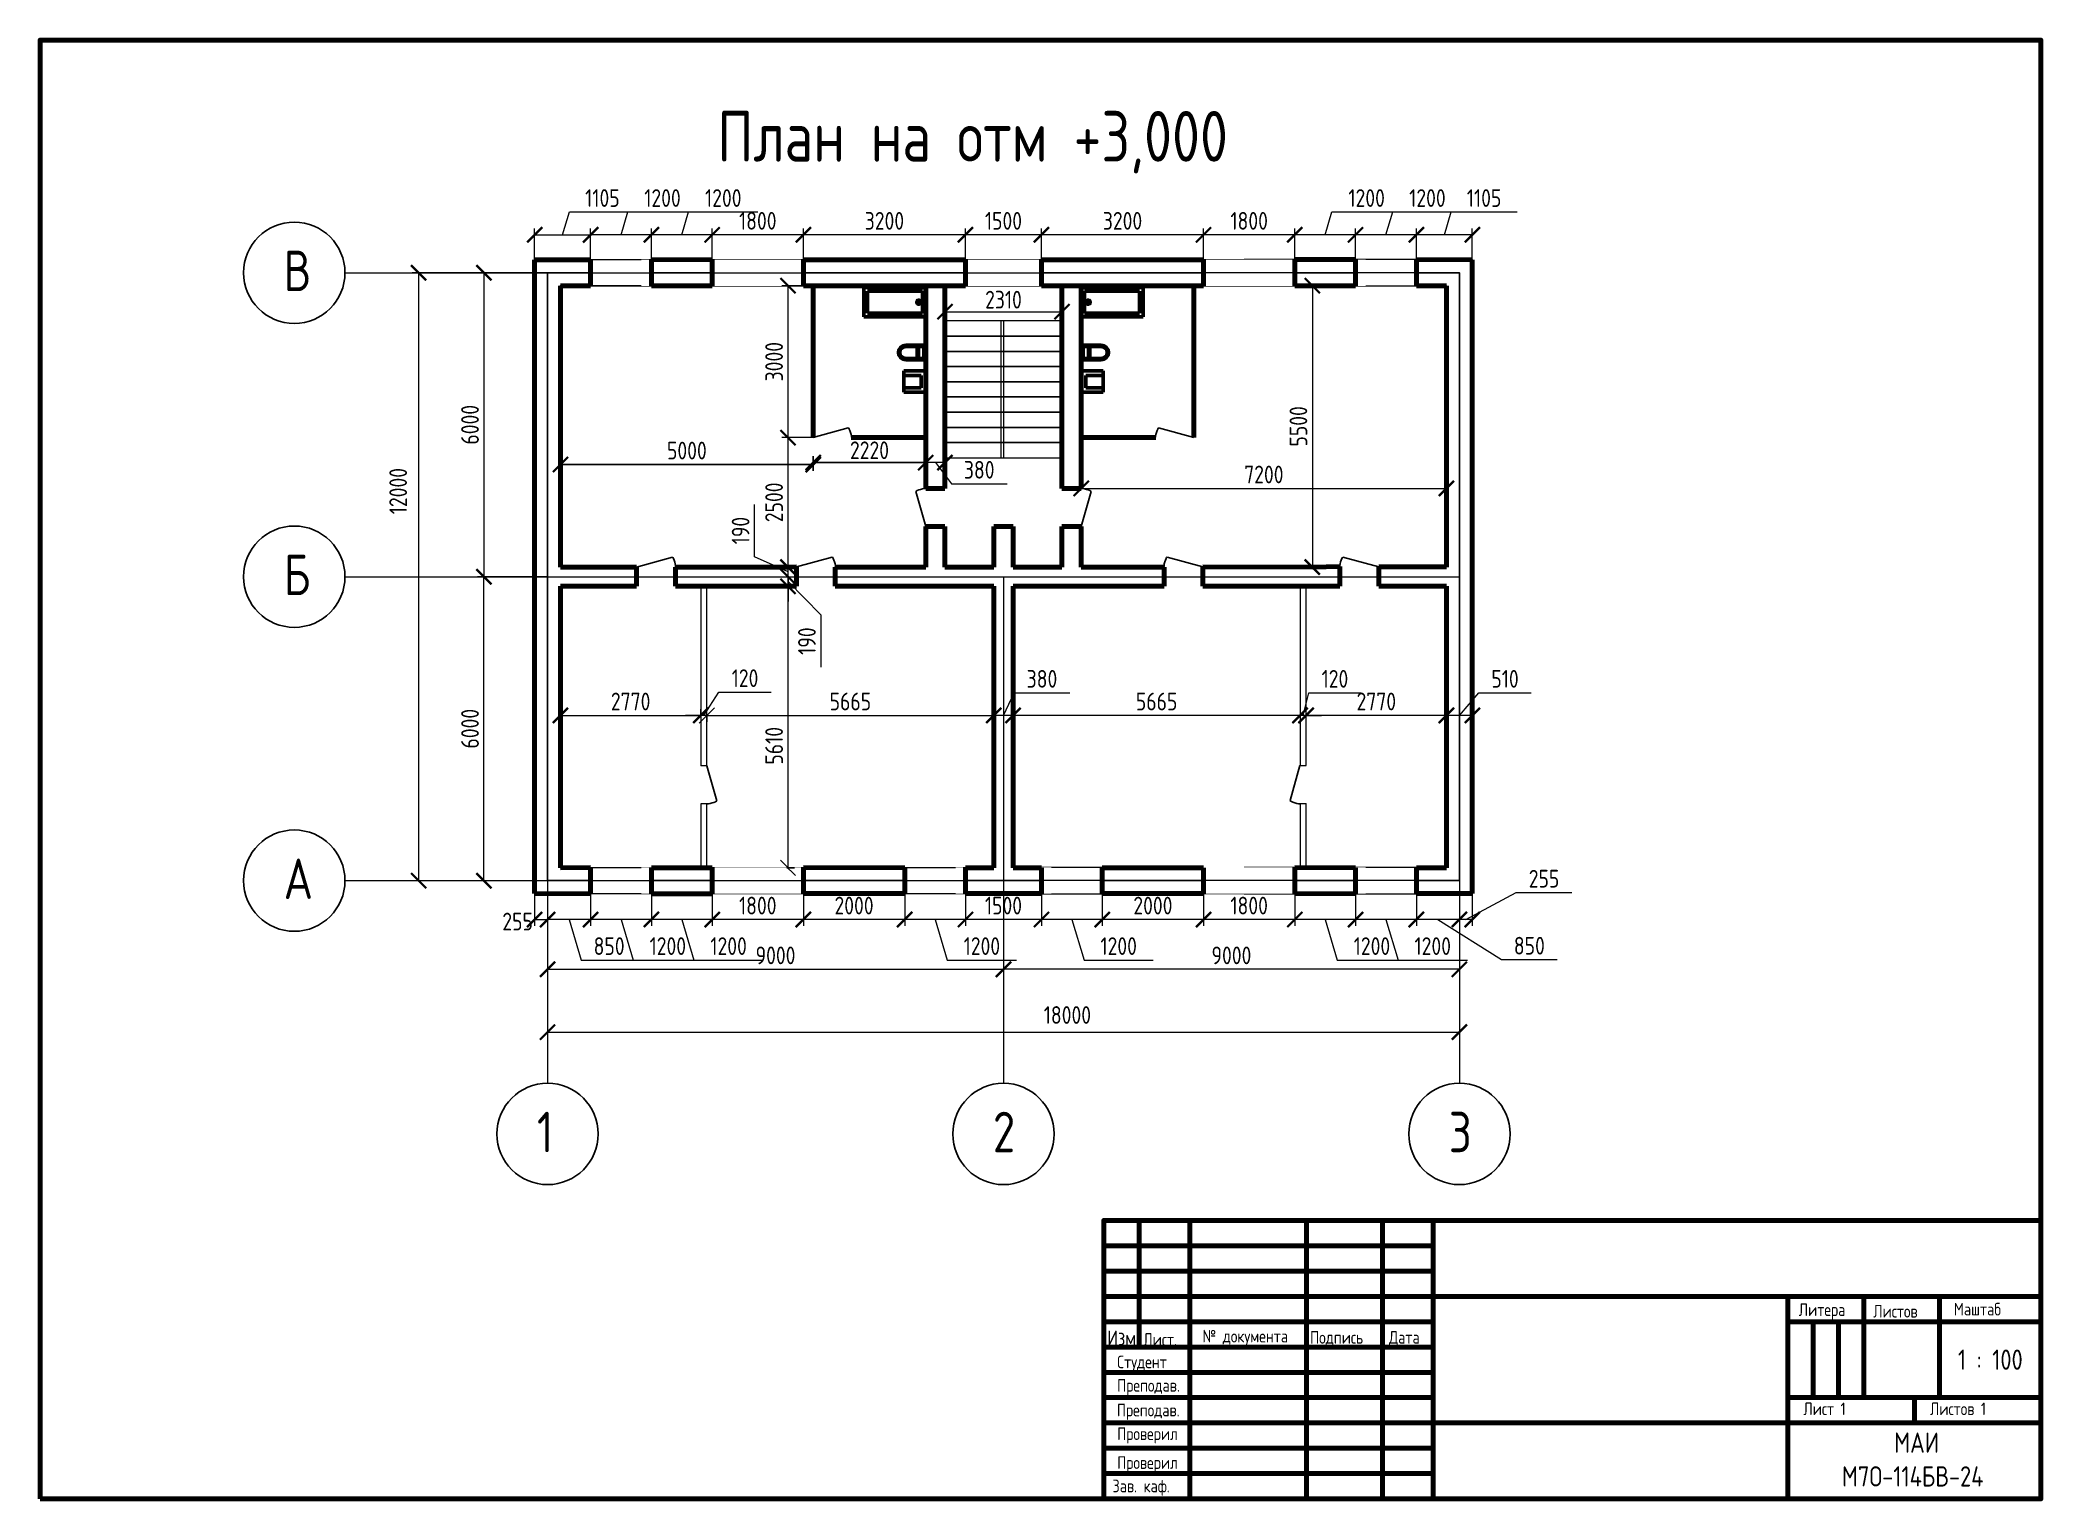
# Paper-space layout 'План Дома' of a CAD drawing. Header units: millimetres. Extents: x 12 to 408, y -15 to 273.
# The model-space entities are those that its viewports show. They can reach past a viewport. Long polylines and large blocks are cut down to what shows.
import ezdxf

# ---------------------------------------------------------------- set-up
doc = ezdxf.new("R2010")
doc.units = ezdxf.units.MM
doc.set_wipeout_variables(frame=1)
doc.linetypes.add('ГОСТ 2.303 6', pattern=[12, 8, -1.5, 1, -1.5])
doc.layers.add('AM_VIEWS', color=1, linetype='Continuous', lineweight=25, plot=False)
for name, color, linetype, lineweight in [('Блоки', 7, 'Continuous', 50), ('Оси', 1, 'ГОСТ 2.303 6', 20), ('Основная', 5, 'Continuous', 80), ('Основная(схема)', 5, 'Continuous', 70), ('Основной', 5, 'Continuous', 80), ('Размеры', 3, 'Continuous', 30), ('Текст', 102, 'Continuous', 20), ('Тонкая', 250, 'Continuous', 25), ('Тонкая(схема)', 3, 'Continuous', 20)]:
    doc.layers.add(name, color=color, linetype=linetype, lineweight=lineweight)
doc.styles.get("Standard").update_dxf_attribs({"font": 'arial.ttf'})
doc.styles.add('ГОСТ', font='GOST_A.TTF')
doc.styles.add('ГОСТ 2.304', font='CS_Gost2304.shx')
doc.styles.add('Схема', font='GOST_A.TTF')
doc.dimstyles.new('Схема', dxfattribs={"dimtxt": 350, "dimasz": 300, "dimexe": 125, "dimexo": 0, "dimgap": 100, "dimtad": 1, "dimdec": 0, "dimtxsty": 'ГОСТ 2.304', "dimblk": 'ARCHTICK', "dimblk1": 'OBLIQUE', "dimblk2": 'OBLIQUE', "dimcen": 300, "dimclrd": 256, "dimclre": 256, "dimclrt": 256, "dimadec": 0, "dimazin": 2, "dimtfac": 0.75, "dimtdec": 4, "dimtmove": 1, "dimatfit": 3, "dimldrblk": 'NONE', "dimfxl": 1, "dimtolj": 1, "dimlwd": -1, "dimlwe": -1, "dimarcsym": 0})

psp = doc.layouts.new('План Дома')

# ---------------------------------------------------------------- texts
at = {"layer": 'Текст', "style": 'ГОСТ'}
for s, width, heights, insert, char_height, attachment_point in [('Маштаб', 30, [0], (390.31, 23.72), 2.5, 1), ('Литера', 15, [0], (359.68, 23.62), 2.5, 1), ('Листов', 15, [0], (374.39, 23.31), 2.5, 1), ('Изм.', 4.2453, [0], (223.18, 18.28), 3, 1), ('№ документа', 22.3124, [0], (241.97, 18.39), 2.5, 1), ('Студент', 17, [0], (225.15, 13.31), 2.5, 1), ('1 : 100', 20, [0], (397.5, 12.5), 4, 5), ('Преподав.', 17, [0], (225.14, 8.68), 2.5, 1), ('Лист 1', 25, [0], (360.6, 4.05), 2.5, 1), ('Листов 1', 25, [0], (385.6, 4.05), 2.5, 1), ('Преподав.', 17, [0], (225.09, 3.8), 2.5, 1), ('Проверил', 14.3469, [0], (225.15, -0.87), 2.5, 1), ('\\pi20.99571;МАИ\\P\\pi10.70264;М7О-114БВ-24', 50, [0], (357.5, -1.87), 4, 1), ('Проверил', 14.3469, [0], (225.15, -6.57), 2.5, 1), ('Зав. каф.', 13.0245, [7.58], (224.23, -11.18), 2.5, 1)]:
    psp.add_mtext_dynamic_manual_height_columns(s, width=width, gutter_width=12.5, heights=heights, dxfattribs=dict(at, insert=insert, char_height=char_height, attachment_point=attachment_point))
at = {"layer": 'Текст', "insert": (230.31, 17.74), "char_height": 2.5, "width": 6.2563, "attachment_point": 1, "style": 'ГОСТ'}
psp.add_mtext('Лист.', dxfattribs=at)
at = {"layer": 'Текст', "char_height": 2.5, "attachment_point": 1, "style": 'ГОСТ'}
for s, insert in [('Подпись', (263.23, 18.15)), ('Дата', (278.79, 18.16))]:
    psp.add_mtext(s, dxfattribs=dict(at, insert=insert))

msp = doc.modelspace()

# ---------------------------------------------------------------- texts
at = {"layer": 'Размеры', "insert": (-5905.4, -17540.2), "char_height": 1000, "attachment_point": 1}
msp.add_mtext_dynamic_manual_height_columns('{\\fGOST type A|b0|i0|c204|p34;План на отм +3,000}', width=22285.458, gutter_width=12.5, heights=[0], dxfattribs=at)
at = {"layer": 'Тонкая', "color": 3, "linetype": 'ByBlock', "style": 'Схема'}
for s, p in [('В', (-14465.2, -21096.2)), ('Б', (-14465.2, -27096.2)), ('А', (-14465.2, -33096.2)), ('1', (-9465.2, -38096.2)), ('2', (-465.2, -38096.2)), ('3', (8534.8, -38096.2))]:
    msp.add_text(s, height=800, dxfattribs=at).set_placement(p)

# ---------------------------------------------------------------- blocks, each defined once
blk = doc.blocks.new('*U7')
at = {"layer": 'Основная(схема)', "linetype": 'ByBlock'}
for p, q in [((0, -260), (0, 260)), ((0, -260), (0, 260)), ((1200, 260), (1200, -260))]:
    blk.add_line(p, q, dxfattribs=at)
at = {"layer": 'Тонкая(схема)', "linetype": 'ByBlock'}
for p, q in [((0, 260), (1000, 260)), ((0, 260), (1200, 260)), ((0, 0), (1000, 0)), ((1000, -260), (0, -260)), ((1200, -260), (0, -260))]:
    blk.add_line(p, q, dxfattribs=at)
at = {"linetype": 'ByBlock'}
blk.add_wipeout([(0, 260), (1200, 260), (1200, -260), (0, -260)], dxfattribs=at).dxf.layer = 'Тонкая(схема)'
at = {"layer": 'Основная(схема)', "linetype": 'ByBlock'}
blk.add_line((0, -260), (0, 260), dxfattribs=at)
at = {"layer": 'Тонкая(схема)', "linetype": 'ByBlock'}
for p, q in [((0, 260), (1000, 260)), ((0, 0), (1200, 0)), ((1000, -260), (0, -260))]:
    blk.add_line(p, q, dxfattribs=at)
blk = doc.blocks.new('*U9')
at = {"layer": 'Основная(схема)', "linetype": 'ByBlock'}
for p, q in [((0, -260), (0, 260)), ((0, -260), (0, 260)), ((0, -260), (0, 260)), ((1800, 260), (1800, -260))]:
    blk.add_line(p, q, dxfattribs=at)
at = {"layer": 'Тонкая(схема)', "linetype": 'ByBlock'}
for p, q in [((0, 260), (1000, 260)), ((0, 260), (1000, 260)), ((0, 0), (1000, 0)), ((1000, -260), (0, -260)), ((1000, -260), (0, -260))]:
    blk.add_line(p, q, dxfattribs=at)
at = {"linetype": 'ByBlock'}
blk.add_wipeout([(0, 260), (1800, 260), (1800, -260), (0, -260)], dxfattribs=at).dxf.layer = 'Тонкая(схема)'
at = {"layer": 'Основная(схема)', "linetype": 'ByBlock'}
blk.add_line((0, -260), (0, 260), dxfattribs=at)
at = {"layer": 'Тонкая(схема)', "linetype": 'ByBlock'}
blk.add_line((0, 0), (1800, 0), dxfattribs=at)
blk = doc.blocks.new('*U8')
at = {"layer": 'Основная(схема)', "linetype": 'ByBlock'}
for p, q in [((0, -260), (0, 260)), ((0, -260), (0, 260)), ((1200, 260), (1200, -260))]:
    blk.add_line(p, q, dxfattribs=at)
at = {"layer": 'Тонкая(схема)', "linetype": 'ByBlock'}
for p, q in [((0, 260), (1000, 260)), ((0, 260), (1200, 260)), ((0, 0), (1000, 0)), ((1000, -260), (0, -260)), ((1200, -260), (0, -260))]:
    blk.add_line(p, q, dxfattribs=at)
at = {"linetype": 'ByBlock'}
blk.add_wipeout([(0, 260), (1200, 260), (1200, -260), (0, -260)], dxfattribs=at).dxf.layer = 'Тонкая(схема)'
at = {"layer": 'Основная(схема)', "linetype": 'ByBlock'}
blk.add_line((0, -260), (0, 260), dxfattribs=at)
at = {"layer": 'Тонкая(схема)', "linetype": 'ByBlock'}
for p, q in [((0, 260), (1000, 260)), ((0, 0), (1200, 0)), ((1000, -260), (0, -260))]:
    blk.add_line(p, q, dxfattribs=at)
blk = doc.blocks.new('*U10')
at = {"layer": 'Основная(схема)', "linetype": 'ByBlock'}
for p, q in [((0, -260), (0, 260)), ((0, -260), (0, 260)), ((0, -260), (0, 260)), ((1800, 260), (1800, -260))]:
    blk.add_line(p, q, dxfattribs=at)
at = {"layer": 'Тонкая(схема)', "linetype": 'ByBlock'}
for p, q in [((0, 260), (1000, 260)), ((0, 260), (1000, 260)), ((0, 0), (1000, 0)), ((1000, -260), (0, -260)), ((1000, -260), (0, -260))]:
    blk.add_line(p, q, dxfattribs=at)
at = {"linetype": 'ByBlock'}
blk.add_wipeout([(0, 260), (1800, 260), (1800, -260), (0, -260)], dxfattribs=at).dxf.layer = 'Тонкая(схема)'
at = {"layer": 'Основная(схема)', "linetype": 'ByBlock'}
blk.add_line((0, -260), (0, 260), dxfattribs=at)
at = {"layer": 'Тонкая(схема)', "linetype": 'ByBlock'}
blk.add_line((0, 0), (1800, 0), dxfattribs=at)
blk = doc.blocks.new('*U11')
at = {"layer": 'Основная(схема)', "linetype": 'ByBlock'}
for p, q in [((0, -260), (0, 260)), ((0, -260), (0, 260)), ((0, -260), (0, 260)), ((1500, 260), (1500, -260))]:
    blk.add_line(p, q, dxfattribs=at)
at = {"layer": 'Тонкая(схема)', "linetype": 'ByBlock'}
for p, q in [((0, 260), (1000, 260)), ((0, 260), (1000, 260)), ((0, 0), (1000, 0)), ((1000, -260), (0, -260)), ((1000, -260), (0, -260))]:
    blk.add_line(p, q, dxfattribs=at)
at = {"linetype": 'ByBlock'}
blk.add_wipeout([(0, 260), (1500, 260), (1500, -260), (0, -260)], dxfattribs=at).dxf.layer = 'Тонкая(схема)'
at = {"layer": 'Основная(схема)', "linetype": 'ByBlock'}
blk.add_line((0, -260), (0, 260), dxfattribs=at)
at = {"layer": 'Тонкая(схема)', "linetype": 'ByBlock'}
blk.add_line((0, 0), (1500, 0), dxfattribs=at)
blk = doc.blocks.new('_ARCHTICK')
at = {"color": 0, "linetype": 'ByBlock', "const_width": 0.15}
blk.add_lwpolyline([(-0.5, -0.5), (0.5, 0.5)], dxfattribs=at)
blk = doc.blocks.new('*D119')
at = {"layer": 'Defpoints', "color": 0, "linetype": 'ByBlock', "transparency": 16777216}
for p in [(-8406, -19984), (-9511, -20479), (-8406, -20474)]:
    blk.add_point(p, dxfattribs=at)
at = {"layer": 'Тонкая(схема)', "transparency": 16777216}
for p, q in [((-8958, -19984), (-8823, -19534)), ((-8823, -19534), (-7523, -19534)), ((-9511, -20479), (-9511, -19859)), ((-9511, -19984), (-8406, -19984)), ((-8406, -20474), (-8406, -19859))]:
    blk.add_line(p, q, dxfattribs=at)
at = {"layer": 'Тонкая(схема)', "linetype": 'ByBlock', "transparency": 16777216, "xscale": 300, "yscale": 300, "zscale": 300, "rotation": 180}
blk.add_blockref('_ARCHTICK', (-9511, -19984), dxfattribs=at)
at = {"layer": 'Тонкая(схема)', "linetype": 'ByBlock', "transparency": 16777216, "xscale": 300, "yscale": 300, "zscale": 300}
blk.add_blockref('_ARCHTICK', (-8406, -19984), dxfattribs=at)
at = {"layer": 'Тонкая(схема)', "linetype": 'ByBlock', "transparency": 16777216, "insert": (-8173, -19259), "char_height": 350, "attachment_point": 5, "style": 'ГОСТ 2.304'}
blk.add_mtext('\\A1;1105', dxfattribs=at)
blk = doc.blocks.new('_NONE')
blk = doc.blocks.new('_Oblique')
at = {"color": 0, "linetype": 'ByBlock', "lineweight": -2}
blk.add_line((-0.5, -0.5), (0.5, 0.5), dxfattribs=at)
blk = doc.blocks.new('*D120')
at = {"layer": 'Defpoints', "color": 0, "linetype": 'ByBlock', "transparency": 16777216}
for p in [(-8406, -19984), (-8406, -20474), (-7206, -20479)]:
    blk.add_point(p, dxfattribs=at)
at = {"layer": 'Тонкая(схема)', "transparency": 16777216}
for p, q in [((-7806, -19984), (-7671, -19534)), ((-7671, -19534), (-6304, -19534)), ((-8406, -20474), (-8406, -19859)), ((-7206, -19984), (-8406, -19984)), ((-7206, -20479), (-7206, -19859))]:
    blk.add_line(p, q, dxfattribs=at)
at = {"layer": 'Тонкая(схема)', "linetype": 'ByBlock', "transparency": 16777216, "xscale": 300, "yscale": 300, "zscale": 300, "rotation": 180}
blk.add_blockref('_ARCHTICK', (-8406, -19984), dxfattribs=at)
at = {"layer": 'Тонкая(схема)', "linetype": 'ByBlock', "transparency": 16777216, "xscale": 300, "yscale": 300, "zscale": 300}
blk.add_blockref('_ARCHTICK', (-7206, -19984), dxfattribs=at)
at = {"layer": 'Тонкая(схема)', "linetype": 'ByBlock', "transparency": 16777216, "insert": (-6987, -19259), "char_height": 350, "attachment_point": 5, "style": 'ГОСТ 2.304'}
blk.add_mtext('\\A1;1200', dxfattribs=at)
blk = doc.blocks.new('*D121')
at = {"layer": 'Defpoints', "color": 0, "linetype": 'ByBlock', "transparency": 16777216}
for p in [(-7206, -19984), (-7206, -20479), (-6006, -20474)]:
    blk.add_point(p, dxfattribs=at)
at = {"layer": 'Тонкая(схема)', "transparency": 16777216}
for p, q in [((-6606, -19984), (-6471, -19534)), ((-6471, -19534), (-5104, -19534)), ((-7206, -20479), (-7206, -19859)), ((-6006, -19984), (-7206, -19984)), ((-6006, -20474), (-6006, -19859))]:
    blk.add_line(p, q, dxfattribs=at)
at = {"layer": 'Тонкая(схема)', "linetype": 'ByBlock', "transparency": 16777216, "xscale": 300, "yscale": 300, "zscale": 300, "rotation": 180}
blk.add_blockref('_ARCHTICK', (-7206, -19984), dxfattribs=at)
at = {"layer": 'Тонкая(схема)', "linetype": 'ByBlock', "transparency": 16777216, "xscale": 300, "yscale": 300, "zscale": 300}
blk.add_blockref('_ARCHTICK', (-6006, -19984), dxfattribs=at)
at = {"layer": 'Тонкая(схема)', "linetype": 'ByBlock', "transparency": 16777216, "insert": (-5787, -19259), "char_height": 350, "attachment_point": 5, "style": 'ГОСТ 2.304'}
blk.add_mtext('\\A1;1200', dxfattribs=at)
blk = doc.blocks.new('*D122')
at = {"layer": 'Defpoints', "color": 0, "linetype": 'ByBlock', "transparency": 16777216}
for p in [(-6006, -19984), (-6006, -20474), (-4206, -20474)]:
    blk.add_point(p, dxfattribs=at)
at = {"layer": 'Тонкая(схема)', "transparency": 16777216}
for p, q in [((-6006, -20474), (-6006, -19859)), ((-4206, -19984), (-6006, -19984)), ((-4206, -20474), (-4206, -19859))]:
    blk.add_line(p, q, dxfattribs=at)
at = {"layer": 'Тонкая(схема)', "linetype": 'ByBlock', "transparency": 16777216, "xscale": 300, "yscale": 300, "zscale": 300, "rotation": 180}
blk.add_blockref('_ARCHTICK', (-6006, -19984), dxfattribs=at)
at = {"layer": 'Тонкая(схема)', "linetype": 'ByBlock', "transparency": 16777216, "xscale": 300, "yscale": 300, "zscale": 300}
blk.add_blockref('_ARCHTICK', (-4206, -19984), dxfattribs=at)
at = {"layer": 'Тонкая(схема)', "linetype": 'ByBlock', "transparency": 16777216, "insert": (-5106, -19709), "char_height": 350, "attachment_point": 5, "style": 'ГОСТ 2.304'}
blk.add_mtext('\\A1;1800', dxfattribs=at)
blk = doc.blocks.new('*D123')
at = {"layer": 'Defpoints', "color": 0, "linetype": 'ByBlock', "transparency": 16777216}
for p in [(-4206, -19984), (-4206, -20474), (-1006, -20474)]:
    blk.add_point(p, dxfattribs=at)
at = {"layer": 'Тонкая(схема)', "transparency": 16777216}
for p, q in [((-4206, -20474), (-4206, -19859)), ((-1006, -19984), (-4206, -19984)), ((-1006, -20474), (-1006, -19859))]:
    blk.add_line(p, q, dxfattribs=at)
at = {"layer": 'Тонкая(схема)', "linetype": 'ByBlock', "transparency": 16777216, "xscale": 300, "yscale": 300, "zscale": 300, "rotation": 180}
blk.add_blockref('_ARCHTICK', (-4206, -19984), dxfattribs=at)
at = {"layer": 'Тонкая(схема)', "linetype": 'ByBlock', "transparency": 16777216, "xscale": 300, "yscale": 300, "zscale": 300}
blk.add_blockref('_ARCHTICK', (-1006, -19984), dxfattribs=at)
at = {"layer": 'Тонкая(схема)', "linetype": 'ByBlock', "transparency": 16777216, "insert": (-2606, -19709), "char_height": 350, "attachment_point": 5, "style": 'ГОСТ 2.304'}
blk.add_mtext('\\A1;3200', dxfattribs=at)
blk = doc.blocks.new('*D110')
at = {"layer": 'Defpoints', "color": 0, "linetype": 'ByBlock', "transparency": 16777216}
for p in [(-1006, -19984), (-1006, -20474), (494, -20474)]:
    blk.add_point(p, dxfattribs=at)
at = {"layer": 'Тонкая(схема)', "transparency": 16777216}
for p, q in [((-1006, -20474), (-1006, -19859)), ((494, -19984), (-1006, -19984)), ((494, -20474), (494, -19859))]:
    blk.add_line(p, q, dxfattribs=at)
at = {"layer": 'Тонкая(схема)', "linetype": 'ByBlock', "transparency": 16777216, "xscale": 300, "yscale": 300, "zscale": 300, "rotation": 180}
blk.add_blockref('_ARCHTICK', (-1006, -19984), dxfattribs=at)
at = {"layer": 'Тонкая(схема)', "linetype": 'ByBlock', "transparency": 16777216, "xscale": 300, "yscale": 300, "zscale": 300}
blk.add_blockref('_ARCHTICK', (494, -19984), dxfattribs=at)
at = {"layer": 'Тонкая(схема)', "linetype": 'ByBlock', "transparency": 16777216, "insert": (-256, -19709), "char_height": 350, "attachment_point": 5, "style": 'ГОСТ 2.304'}
blk.add_mtext('\\A1;1500', dxfattribs=at)
blk = doc.blocks.new('*D111')
at = {"layer": 'Defpoints', "color": 0, "linetype": 'ByBlock', "transparency": 16777216}
for p in [(494, -19984), (494, -20474), (3694, -20474)]:
    blk.add_point(p, dxfattribs=at)
at = {"layer": 'Тонкая(схема)', "transparency": 16777216}
for p, q in [((494, -20474), (494, -19859)), ((3694, -19984), (494, -19984)), ((3694, -20474), (3694, -19859))]:
    blk.add_line(p, q, dxfattribs=at)
at = {"layer": 'Тонкая(схема)', "linetype": 'ByBlock', "transparency": 16777216, "xscale": 300, "yscale": 300, "zscale": 300, "rotation": 180}
blk.add_blockref('_ARCHTICK', (494, -19984), dxfattribs=at)
at = {"layer": 'Тонкая(схема)', "linetype": 'ByBlock', "transparency": 16777216, "xscale": 300, "yscale": 300, "zscale": 300}
blk.add_blockref('_ARCHTICK', (3694, -19984), dxfattribs=at)
at = {"layer": 'Тонкая(схема)', "linetype": 'ByBlock', "transparency": 16777216, "insert": (2094, -19709), "char_height": 350, "attachment_point": 5, "style": 'ГОСТ 2.304'}
blk.add_mtext('\\A1;3200', dxfattribs=at)
blk = doc.blocks.new('*D112')
at = {"layer": 'Defpoints', "color": 0, "linetype": 'ByBlock', "transparency": 16777216}
for p in [(3694, -19984), (3694, -20474), (5494, -20474)]:
    blk.add_point(p, dxfattribs=at)
at = {"layer": 'Тонкая(схема)', "transparency": 16777216}
for p, q in [((3694, -20474), (3694, -19859)), ((5494, -19984), (3694, -19984)), ((5494, -20474), (5494, -19859))]:
    blk.add_line(p, q, dxfattribs=at)
at = {"layer": 'Тонкая(схема)', "linetype": 'ByBlock', "transparency": 16777216, "xscale": 300, "yscale": 300, "zscale": 300, "rotation": 180}
blk.add_blockref('_ARCHTICK', (3694, -19984), dxfattribs=at)
at = {"layer": 'Тонкая(схема)', "linetype": 'ByBlock', "transparency": 16777216, "xscale": 300, "yscale": 300, "zscale": 300}
blk.add_blockref('_ARCHTICK', (5494, -19984), dxfattribs=at)
at = {"layer": 'Тонкая(схема)', "linetype": 'ByBlock', "transparency": 16777216, "insert": (4594, -19709), "char_height": 350, "attachment_point": 5, "style": 'ГОСТ 2.304'}
blk.add_mtext('\\A1;1800', dxfattribs=at)
blk = doc.blocks.new('*D113')
at = {"layer": 'Defpoints', "color": 0, "linetype": 'ByBlock', "transparency": 16777216}
for p in [(5494, -19984), (5494, -20474), (6694, -20474)]:
    blk.add_point(p, dxfattribs=at)
at = {"layer": 'Тонкая(схема)', "transparency": 16777216}
for p, q in [((6094, -19984), (6229, -19534)), ((6229, -19534), (7596, -19534)), ((5494, -20474), (5494, -19859)), ((6694, -19984), (5494, -19984)), ((6694, -20474), (6694, -19859))]:
    blk.add_line(p, q, dxfattribs=at)
at = {"layer": 'Тонкая(схема)', "linetype": 'ByBlock', "transparency": 16777216, "xscale": 300, "yscale": 300, "zscale": 300, "rotation": 180}
blk.add_blockref('_ARCHTICK', (5494, -19984), dxfattribs=at)
at = {"layer": 'Тонкая(схема)', "linetype": 'ByBlock', "transparency": 16777216, "xscale": 300, "yscale": 300, "zscale": 300}
blk.add_blockref('_ARCHTICK', (6694, -19984), dxfattribs=at)
at = {"layer": 'Тонкая(схема)', "linetype": 'ByBlock', "transparency": 16777216, "insert": (6913, -19259), "char_height": 350, "attachment_point": 5, "style": 'ГОСТ 2.304'}
blk.add_mtext('\\A1;1200', dxfattribs=at)
blk = doc.blocks.new('*D114')
at = {"layer": 'Defpoints', "color": 0, "linetype": 'ByBlock', "transparency": 16777216}
for p in [(6694, -19984), (6694, -20474), (7894, -20474)]:
    blk.add_point(p, dxfattribs=at)
at = {"layer": 'Тонкая(схема)', "transparency": 16777216}
for p, q in [((7294, -19984), (7429, -19534)), ((7429, -19534), (8796, -19534)), ((6694, -20474), (6694, -19859)), ((7894, -19984), (6694, -19984)), ((7894, -20474), (7894, -19859))]:
    blk.add_line(p, q, dxfattribs=at)
at = {"layer": 'Тонкая(схема)', "linetype": 'ByBlock', "transparency": 16777216, "xscale": 300, "yscale": 300, "zscale": 300, "rotation": 180}
blk.add_blockref('_ARCHTICK', (6694, -19984), dxfattribs=at)
at = {"layer": 'Тонкая(схема)', "linetype": 'ByBlock', "transparency": 16777216, "xscale": 300, "yscale": 300, "zscale": 300}
blk.add_blockref('_ARCHTICK', (7894, -19984), dxfattribs=at)
at = {"layer": 'Тонкая(схема)', "linetype": 'ByBlock', "transparency": 16777216, "insert": (8113, -19259), "char_height": 350, "attachment_point": 5, "style": 'ГОСТ 2.304'}
blk.add_mtext('\\A1;1200', dxfattribs=at)
blk = doc.blocks.new('*D115')
at = {"layer": 'Defpoints', "color": 0, "linetype": 'ByBlock', "transparency": 16777216}
for p in [(7894, -19984), (7894, -20474), (8999, -20479)]:
    blk.add_point(p, dxfattribs=at)
at = {"layer": 'Тонкая(схема)', "transparency": 16777216}
for p, q in [((8447, -19984), (8582, -19534)), ((8582, -19534), (9882, -19534)), ((7894, -20474), (7894, -19859)), ((8999, -19984), (7894, -19984)), ((8999, -20479), (8999, -19859))]:
    blk.add_line(p, q, dxfattribs=at)
at = {"layer": 'Тонкая(схема)', "linetype": 'ByBlock', "transparency": 16777216, "xscale": 300, "yscale": 300, "zscale": 300, "rotation": 180}
blk.add_blockref('_ARCHTICK', (7894, -19984), dxfattribs=at)
at = {"layer": 'Тонкая(схема)', "linetype": 'ByBlock', "transparency": 16777216, "xscale": 300, "yscale": 300, "zscale": 300}
blk.add_blockref('_ARCHTICK', (8999, -19984), dxfattribs=at)
at = {"layer": 'Тонкая(схема)', "linetype": 'ByBlock', "transparency": 16777216, "insert": (9232, -19259), "char_height": 350, "attachment_point": 5, "style": 'ГОСТ 2.304'}
blk.add_mtext('\\A1;1105', dxfattribs=at)
blk = doc.blocks.new('*D116')
at = {"layer": 'Defpoints', "color": 0, "linetype": 'ByBlock', "transparency": 16777216}
for p in [(-9256, -20734), (-10512, -26734), (-9256, -26734)]:
    blk.add_point(p, dxfattribs=at)
at = {"layer": 'Тонкая(схема)', "transparency": 16777216}
for p, q in [((-9256, -20734), (-10637, -20734)), ((-10512, -20734), (-10512, -26734)), ((-9256, -26734), (-10637, -26734))]:
    blk.add_line(p, q, dxfattribs=at)
at = {"layer": 'Тонкая(схема)', "linetype": 'ByBlock', "transparency": 16777216, "xscale": 300, "yscale": 300, "zscale": 300}
for p, rotation in [((-10512, -20734), 90), ((-10512, -26734), 270)]:
    blk.add_blockref('_ARCHTICK', p, dxfattribs=dict(at, rotation=rotation))
at = {"layer": 'Тонкая(схема)', "linetype": 'ByBlock', "transparency": 16777216, "insert": (-10787, -23734), "char_height": 350, "attachment_point": 5, "rotation": 90, "style": 'ГОСТ 2.304'}
blk.add_mtext('\\A1;6000', dxfattribs=at)
blk = doc.blocks.new('*D117')
at = {"layer": 'Defpoints', "color": 0, "linetype": 'ByBlock', "transparency": 16777216}
for p in [(-10512, -26734), (-9256, -26734), (-9256, -32734)]:
    blk.add_point(p, dxfattribs=at)
at = {"layer": 'Тонкая(схема)', "transparency": 16777216}
for p, q in [((-9256, -26734), (-10637, -26734)), ((-10512, -32734), (-10512, -26734)), ((-9256, -32734), (-10637, -32734))]:
    blk.add_line(p, q, dxfattribs=at)
at = {"layer": 'Тонкая(схема)', "linetype": 'ByBlock', "transparency": 16777216, "xscale": 300, "yscale": 300, "zscale": 300}
for p, rotation in [((-10512, -26734), 90), ((-10512, -32734), 270)]:
    blk.add_blockref('_ARCHTICK', p, dxfattribs=dict(at, rotation=rotation))
at = {"layer": 'Тонкая(схема)', "linetype": 'ByBlock', "transparency": 16777216, "insert": (-10787, -29734), "char_height": 350, "attachment_point": 5, "rotation": 90, "style": 'ГОСТ 2.304'}
blk.add_mtext('\\A1;6000', dxfattribs=at)
blk = doc.blocks.new('*D76')
at = {"layer": 'Defpoints', "color": 0, "linetype": 'ByBlock', "transparency": 16777216}
for p in [(-9256, -20734), (-11801, -32734), (-9256, -32734)]:
    blk.add_point(p, dxfattribs=at)
at = {"layer": 'Тонкая(схема)', "transparency": 16777216}
for p, q in [((-9256, -20734), (-11926, -20734)), ((-11801, -20734), (-11801, -32734)), ((-9256, -32734), (-11926, -32734))]:
    blk.add_line(p, q, dxfattribs=at)
at = {"layer": 'Тонкая(схема)', "linetype": 'ByBlock', "transparency": 16777216, "xscale": 300, "yscale": 300, "zscale": 300}
for p, rotation in [((-11801, -20734), 90), ((-11801, -32734), 270)]:
    blk.add_blockref('_ARCHTICK', p, dxfattribs=dict(at, rotation=rotation))
at = {"layer": 'Тонкая(схема)', "linetype": 'ByBlock', "transparency": 16777216, "insert": (-12205, -25044), "char_height": 350, "attachment_point": 5, "rotation": 90, "style": 'ГОСТ 2.304'}
blk.add_mtext('\\A1;12000', dxfattribs=at)
blk = doc.blocks.new('*D118')
at = {"layer": 'Defpoints', "color": 0, "linetype": 'ByBlock', "transparency": 16777216}
for p in [(-9511, -32734), (-9256, -32734), (-9256, -33501)]:
    blk.add_point(p, dxfattribs=at)
at = {"layer": 'Тонкая(схема)', "transparency": 16777216}
for p, q in [((-9511, -32734), (-9511, -33626)), ((-9256, -32734), (-9256, -33626)), ((-9511, -33501), (-9256, -33501))]:
    blk.add_line(p, q, dxfattribs=at)
at = {"layer": 'Тонкая(схема)', "linetype": 'ByBlock', "transparency": 16777216, "xscale": 300, "yscale": 300, "zscale": 300, "rotation": 180}
blk.add_blockref('_ARCHTICK', (-9511, -33501), dxfattribs=at)
at = {"layer": 'Тонкая(схема)', "linetype": 'ByBlock', "transparency": 16777216, "xscale": 300, "yscale": 300, "zscale": 300}
blk.add_blockref('_ARCHTICK', (-9256, -33501), dxfattribs=at)
at = {"layer": 'Тонкая(схема)', "linetype": 'ByBlock', "transparency": 16777216, "insert": (-9847, -33541), "char_height": 350, "attachment_point": 5, "style": 'ГОСТ 2.304'}
blk.add_mtext('\\A1;255', dxfattribs=at)
blk = doc.blocks.new('*U27')
at = {"layer": 'Основная(схема)', "linetype": 'ByBlock'}
for p, q in [((0, -260), (0, 260)), ((0, -260), (0, 260)), ((1200, 260), (1200, -260))]:
    blk.add_line(p, q, dxfattribs=at)
at = {"layer": 'Тонкая(схема)', "linetype": 'ByBlock'}
for p, q in [((0, 260), (1000, 260)), ((0, 260), (1200, 260)), ((0, 0), (1000, 0)), ((1000, -260), (0, -260)), ((1200, -260), (0, -260))]:
    blk.add_line(p, q, dxfattribs=at)
at = {"linetype": 'ByBlock'}
blk.add_wipeout([(0, 260), (1200, 260), (1200, -260), (0, -260)], dxfattribs=at).dxf.layer = 'Тонкая(схема)'
at = {"layer": 'Основная(схема)', "linetype": 'ByBlock'}
blk.add_line((0, -260), (0, 260), dxfattribs=at)
at = {"layer": 'Тонкая(схема)', "linetype": 'ByBlock'}
for p, q in [((0, 260), (1000, 260)), ((0, 0), (1200, 0)), ((1000, -260), (0, -260))]:
    blk.add_line(p, q, dxfattribs=at)
blk = doc.blocks.new('*U28')
at = {"layer": 'Основная(схема)', "linetype": 'ByBlock'}
for p, q in [((0, -260), (0, 260)), ((0, -260), (0, 260)), ((0, -260), (0, 260)), ((1800, 260), (1800, -260))]:
    blk.add_line(p, q, dxfattribs=at)
at = {"layer": 'Тонкая(схема)', "linetype": 'ByBlock'}
for p, q in [((0, 260), (1000, 260)), ((0, 260), (1000, 260)), ((0, 0), (1000, 0)), ((1000, -260), (0, -260)), ((1000, -260), (0, -260))]:
    blk.add_line(p, q, dxfattribs=at)
at = {"linetype": 'ByBlock'}
blk.add_wipeout([(0, 260), (1800, 260), (1800, -260), (0, -260)], dxfattribs=at).dxf.layer = 'Тонкая(схема)'
at = {"layer": 'Основная(схема)', "linetype": 'ByBlock'}
blk.add_line((0, -260), (0, 260), dxfattribs=at)
at = {"layer": 'Тонкая(схема)', "linetype": 'ByBlock'}
blk.add_line((0, 0), (1800, 0), dxfattribs=at)
blk = doc.blocks.new('*U29')
at = {"layer": 'Основная(схема)', "linetype": 'ByBlock'}
for p, q in [((0, -260), (0, 260)), ((0, -260), (0, 260)), ((1200, 260), (1200, -260))]:
    blk.add_line(p, q, dxfattribs=at)
at = {"layer": 'Тонкая(схема)', "linetype": 'ByBlock'}
for p, q in [((0, 260), (1000, 260)), ((0, 260), (1200, 260)), ((0, 0), (1000, 0)), ((1000, -260), (0, -260)), ((1200, -260), (0, -260))]:
    blk.add_line(p, q, dxfattribs=at)
at = {"linetype": 'ByBlock'}
blk.add_wipeout([(0, 260), (1200, 260), (1200, -260), (0, -260)], dxfattribs=at).dxf.layer = 'Тонкая(схема)'
at = {"layer": 'Основная(схема)', "linetype": 'ByBlock'}
blk.add_line((0, -260), (0, 260), dxfattribs=at)
at = {"layer": 'Тонкая(схема)', "linetype": 'ByBlock'}
for p, q in [((0, 260), (1000, 260)), ((0, 0), (1200, 0)), ((1000, -260), (0, -260))]:
    blk.add_line(p, q, dxfattribs=at)
blk = doc.blocks.new('Унитаз (вар.1)')
at = {"layer": 'Блоки', "color": 0, "linetype": 'Continuous', "lineweight": -2}
for p, q in [((-2.5, 4.75), (2.5, 4.75)), ((-2.5, 4.75), (-2.5, -2.25)), ((-2.5, 2.25), (2.5, 2.25)), ((2.5, 4.75), (2.5, -2.25))]:
    blk.add_line(p, q, dxfattribs=at)
blk.add_arc((0, -2.25), 2.5, 180, 0, dxfattribs=at)
blk = doc.blocks.new('Ванна (вар.1)')
at = {"layer": 'Блоки', "color": 0, "linetype": 'Continuous', "lineweight": -2}
for p, q in [((-8.75, 4.14), (8.75, 4.14)), ((-8.75, -4.14), (-8.75, 4.14)), ((-7.75, 3.14), (7.75, 3.14)), ((-7.75, -3.14), (-7.75, 3.14)), ((7.75, 3.14), (7.75, -3.14)), ((8.75, 4.14), (8.75, -4.14)), ((8.75, -4.14), (-8.75, -4.14)), ((7.75, -3.14), (-7.75, -3.14))]:
    blk.add_line(p, q, dxfattribs=at)
blk.add_circle((6.75, 0), 0.6, dxfattribs=at)
blk = doc.blocks.new('Раковина (вар.1)')
at = {"layer": 'Блоки', "color": 0, "linetype": 'Continuous', "lineweight": -2}
for p, q in [((-3, 3), (-3, -3)), ((3, 3), (-3, 3)), ((-1.75, 1.86), (1.75, 1.86)), ((-1.75, 1.86), (-1.75, -3)), ((1.75, 1.86), (1.75, -3)), ((3, -3), (3, 3)), ((-3, -3), (3, -3))]:
    blk.add_line(p, q, dxfattribs=at)
blk = doc.blocks.new('*D85')
at = {"layer": 'Defpoints', "color": 0, "linetype": 'ByBlock', "transparency": 16777216}
for p in [(-9001, -24500), (-4011, -24500), (-4011, -24519)]:
    blk.add_point(p, dxfattribs=at)
at = {"layer": 'Тонкая', "color": 3, "transparency": 16777216}
for p, q in [((-9001, -24500), (-9001, -24644)), ((-9001, -24519), (-4011, -24519)), ((-4011, -24500), (-4011, -24644))]:
    blk.add_line(p, q, dxfattribs=at)
at = {"layer": 'Тонкая', "color": 3, "linetype": 'ByBlock', "transparency": 16777216, "xscale": 300, "yscale": 300, "zscale": 300, "rotation": 180}
blk.add_blockref('_ARCHTICK', (-9001, -24519), dxfattribs=at)
at = {"layer": 'Тонкая', "color": 3, "linetype": 'ByBlock', "transparency": 16777216, "xscale": 300, "yscale": 300, "zscale": 300}
blk.add_blockref('_ARCHTICK', (-4011, -24519), dxfattribs=at)
at = {"layer": 'Тонкая', "color": 3, "linetype": 'ByBlock', "transparency": 16777216, "insert": (-6506, -24244), "char_height": 350, "attachment_point": 5, "style": 'ГОСТ 2.304'}
blk.add_mtext('\\A1;5000', dxfattribs=at)
blk = doc.blocks.new('*D86')
at = {"layer": 'Defpoints', "color": 0, "linetype": 'ByBlock', "transparency": 16777216}
for p in [(-1791, -23576), (-4011, -24481), (-4011, -24500)]:
    blk.add_point(p, dxfattribs=at)
at = {"layer": 'Тонкая', "color": 3, "transparency": 16777216}
for p, q in [((-1791, -23576), (-1791, -24606)), ((-4011, -24500), (-4011, -24356)), ((-1791, -24481), (-4011, -24481))]:
    blk.add_line(p, q, dxfattribs=at)
at = {"layer": 'Тонкая', "color": 3, "linetype": 'ByBlock', "transparency": 16777216, "xscale": 300, "yscale": 300, "zscale": 300, "rotation": 180}
blk.add_blockref('_ARCHTICK', (-4011, -24481), dxfattribs=at)
at = {"layer": 'Тонкая', "color": 3, "linetype": 'ByBlock', "transparency": 16777216, "xscale": 300, "yscale": 300, "zscale": 300}
blk.add_blockref('_ARCHTICK', (-1791, -24481), dxfattribs=at)
at = {"layer": 'Тонкая', "color": 3, "linetype": 'ByBlock', "transparency": 16777216, "insert": (-2901, -24238), "char_height": 350, "attachment_point": 5, "style": 'ГОСТ 2.304'}
blk.add_mtext('\\A1;2220', dxfattribs=at)
blk = doc.blocks.new('*D75')
at = {"layer": 'Defpoints', "color": 0, "linetype": 'ByBlock', "transparency": 16777216}
for p in [(-1411, -21502), (899, -21502), (899, -21502)]:
    blk.add_point(p, dxfattribs=at)
at = {"layer": 'Тонкая(схема)', "transparency": 16777216}
for p, q in [((-1411, -21502), (-1411, -21377)), ((-1411, -21502), (899, -21502)), ((899, -21502), (899, -21377))]:
    blk.add_line(p, q, dxfattribs=at)
at = {"layer": 'Тонкая(схема)', "linetype": 'ByBlock', "transparency": 16777216, "xscale": 300, "yscale": 300, "zscale": 300, "rotation": 180}
blk.add_blockref('_ARCHTICK', (-1411, -21502), dxfattribs=at)
at = {"layer": 'Тонкая(схема)', "linetype": 'ByBlock', "transparency": 16777216, "xscale": 300, "yscale": 300, "zscale": 300}
blk.add_blockref('_ARCHTICK', (899, -21502), dxfattribs=at)
at = {"layer": 'Тонкая(схема)', "linetype": 'ByBlock', "transparency": 16777216, "insert": (-256, -21265), "char_height": 350, "attachment_point": 5, "style": 'ГОСТ 2.304'}
blk.add_mtext('\\A1;2310', dxfattribs=at)
blk = doc.blocks.new('*D87')
at = {"layer": 'Defpoints', "color": 0, "linetype": 'ByBlock', "transparency": 16777216}
for p in [(1279, -24995), (8489, -24991), (8489, -24995)]:
    blk.add_point(p, dxfattribs=at)
at = {"layer": 'Тонкая(схема)', "transparency": 16777216}
for p, q in [((1279, -24995), (1279, -24866)), ((8489, -24995), (8489, -24866)), ((1279, -24991), (8489, -24991))]:
    blk.add_line(p, q, dxfattribs=at)
at = {"layer": 'Тонкая(схема)', "linetype": 'ByBlock', "transparency": 16777216, "xscale": 300, "yscale": 300, "zscale": 300, "rotation": 180}
blk.add_blockref('_ARCHTICK', (1279, -24991), dxfattribs=at)
at = {"layer": 'Тонкая(схема)', "linetype": 'ByBlock', "transparency": 16777216, "xscale": 300, "yscale": 300, "zscale": 300}
blk.add_blockref('_ARCHTICK', (8489, -24991), dxfattribs=at)
at = {"layer": 'Тонкая(схема)', "linetype": 'ByBlock', "transparency": 16777216, "insert": (4884, -24716), "char_height": 350, "attachment_point": 5, "style": 'ГОСТ 2.304'}
blk.add_mtext('\\A1;7200', dxfattribs=at)
blk = doc.blocks.new('*D88')
at = {"layer": 'Defpoints', "color": 0, "linetype": 'ByBlock', "transparency": 16777216}
for p in [(-9001, -29498), (-6231, -29472), (-6231, -29498)]:
    blk.add_point(p, dxfattribs=at)
at = {"layer": 'Тонкая(схема)', "transparency": 16777216}
for p, q in [((-9001, -29498), (-9001, -29347)), ((-9001, -29472), (-6231, -29472)), ((-6231, -29498), (-6231, -29347))]:
    blk.add_line(p, q, dxfattribs=at)
at = {"layer": 'Тонкая(схема)', "linetype": 'ByBlock', "transparency": 16777216, "xscale": 300, "yscale": 300, "zscale": 300, "rotation": 180}
blk.add_blockref('_ARCHTICK', (-9001, -29472), dxfattribs=at)
at = {"layer": 'Тонкая(схема)', "linetype": 'ByBlock', "transparency": 16777216, "xscale": 300, "yscale": 300, "zscale": 300}
blk.add_blockref('_ARCHTICK', (-6231, -29472), dxfattribs=at)
at = {"layer": 'Тонкая(схема)', "linetype": 'ByBlock', "transparency": 16777216, "insert": (-7616, -29197), "char_height": 350, "attachment_point": 5, "style": 'ГОСТ 2.304'}
blk.add_mtext('\\A1;2770', dxfattribs=at)
blk = doc.blocks.new('*D89')
at = {"layer": 'Defpoints', "color": 0, "linetype": 'ByBlock', "transparency": 16777216}
for p in [(-446, -29472), (-446, -29482), (-66, -29469)]:
    blk.add_point(p, dxfattribs=at)
at = {"layer": 'Тонкая(схема)', "transparency": 16777216}
for p, q in [((-256, -29472), (-46, -29025)), ((-46, -29025), (1054, -29025)), ((-446, -29482), (-446, -29347)), ((-66, -29472), (-446, -29472)), ((-66, -29469), (-66, -29597))]:
    blk.add_line(p, q, dxfattribs=at)
at = {"layer": 'Тонкая(схема)', "linetype": 'ByBlock', "transparency": 16777216, "xscale": 300, "yscale": 300, "zscale": 300, "rotation": 180}
blk.add_blockref('_ARCHTICK', (-446, -29472), dxfattribs=at)
at = {"layer": 'Тонкая(схема)', "linetype": 'ByBlock', "transparency": 16777216, "xscale": 300, "yscale": 300, "zscale": 300}
blk.add_blockref('_ARCHTICK', (-66, -29472), dxfattribs=at)
at = {"layer": 'Тонкая(схема)', "linetype": 'ByBlock', "transparency": 16777216, "insert": (504, -28750), "char_height": 350, "attachment_point": 5, "style": 'ГОСТ 2.304'}
blk.add_mtext('\\A1;380', dxfattribs=at)
blk = doc.blocks.new('*D90')
at = {"layer": 'Defpoints', "color": 0, "linetype": 'ByBlock', "transparency": 16777216}
for p in [(5599, -28501), (-66, -29469), (-66, -29472)]:
    blk.add_point(p, dxfattribs=at)
at = {"layer": 'Тонкая(схема)', "transparency": 16777216}
for p, q in [((5599, -28501), (5599, -29597)), ((-66, -29469), (-66, -29597)), ((5599, -29472), (-66, -29472))]:
    blk.add_line(p, q, dxfattribs=at)
at = {"layer": 'Тонкая(схема)', "linetype": 'ByBlock', "transparency": 16777216, "xscale": 300, "yscale": 300, "zscale": 300, "rotation": 180}
blk.add_blockref('_ARCHTICK', (-66, -29472), dxfattribs=at)
at = {"layer": 'Тонкая(схема)', "linetype": 'ByBlock', "transparency": 16777216, "xscale": 300, "yscale": 300, "zscale": 300}
blk.add_blockref('_Oblique', (5599, -29472), dxfattribs=at)
at = {"layer": 'Тонкая(схема)', "linetype": 'ByBlock', "transparency": 16777216, "insert": (2767, -29197), "char_height": 350, "attachment_point": 5, "style": 'ГОСТ 2.304'}
blk.add_mtext('\\A1;5665', dxfattribs=at)
blk = doc.blocks.new('*D91')
at = {"layer": 'Defpoints', "color": 0, "linetype": 'ByBlock', "transparency": 16777216}
for p in [(5599, -28501), (5599, -29472), (5719, -29506)]:
    blk.add_point(p, dxfattribs=at)
at = {"layer": 'Тонкая(схема)', "transparency": 16777216}
for p, q in [((5599, -28501), (5599, -29597)), ((5659, -29472), (5771, -29025)), ((5771, -29025), (6804, -29025)), ((5599, -29472), (5299, -29472)), ((5719, -29472), (5599, -29472)), ((5719, -29472), (5599, -29472)), ((5719, -29506), (5719, -29347)), ((5719, -29472), (6019, -29472))]:
    blk.add_line(p, q, dxfattribs=at)
at = {"layer": 'Тонкая(схема)', "linetype": 'ByBlock', "transparency": 16777216, "xscale": 300, "yscale": 300, "zscale": 300}
blk.add_blockref('_ARCHTICK', (5599, -29472), dxfattribs=at)
at = {"layer": 'Тонкая(схема)', "linetype": 'ByBlock', "transparency": 16777216, "xscale": 300, "yscale": 300, "zscale": 300, "rotation": 180}
blk.add_blockref('_Oblique', (5719, -29472), dxfattribs=at)
at = {"layer": 'Тонкая(схема)', "linetype": 'ByBlock', "transparency": 16777216, "insert": (6287, -28750), "char_height": 350, "attachment_point": 5, "style": 'ГОСТ 2.304'}
blk.add_mtext('\\A1;120', dxfattribs=at)
blk = doc.blocks.new('*D92')
at = {"layer": 'Defpoints', "color": 0, "linetype": 'ByBlock', "transparency": 16777216}
for p in [(5719, -29472), (5719, -29506), (8489, -29506)]:
    blk.add_point(p, dxfattribs=at)
at = {"layer": 'Тонкая(схема)', "transparency": 16777216}
for p, q in [((5719, -29506), (5719, -29347)), ((8489, -29472), (5719, -29472)), ((8489, -29506), (8489, -29347))]:
    blk.add_line(p, q, dxfattribs=at)
at = {"layer": 'Тонкая(схема)', "linetype": 'ByBlock', "transparency": 16777216, "xscale": 300, "yscale": 300, "zscale": 300, "rotation": 180}
blk.add_blockref('_ARCHTICK', (5719, -29472), dxfattribs=at)
at = {"layer": 'Тонкая(схема)', "linetype": 'ByBlock', "transparency": 16777216, "xscale": 300, "yscale": 300, "zscale": 300}
blk.add_blockref('_Oblique', (8489, -29472), dxfattribs=at)
at = {"layer": 'Тонкая(схема)', "linetype": 'ByBlock', "transparency": 16777216, "insert": (7104, -29197), "char_height": 350, "attachment_point": 5, "style": 'ГОСТ 2.304'}
blk.add_mtext('\\A1;2770', dxfattribs=at)
blk = doc.blocks.new('*D93')
at = {"layer": 'Defpoints', "color": 0, "linetype": 'ByBlock', "transparency": 16777216}
for p in [(8489, -29472), (8489, -29506), (8999, -29444)]:
    blk.add_point(p, dxfattribs=at)
at = {"layer": 'Тонкая(схема)', "transparency": 16777216}
for p, q in [((8744, -29472), (9129, -29025)), ((9129, -29025), (10162, -29025)), ((8489, -29506), (8489, -29347)), ((8999, -29472), (8489, -29472)), ((8999, -29444), (8999, -29597))]:
    blk.add_line(p, q, dxfattribs=at)
at = {"layer": 'Тонкая(схема)', "linetype": 'ByBlock', "transparency": 16777216, "xscale": 300, "yscale": 300, "zscale": 300, "rotation": 180}
blk.add_blockref('_ARCHTICK', (8489, -29472), dxfattribs=at)
at = {"layer": 'Тонкая(схема)', "linetype": 'ByBlock', "transparency": 16777216, "xscale": 300, "yscale": 300, "zscale": 300}
blk.add_blockref('_ARCHTICK', (8999, -29472), dxfattribs=at)
at = {"layer": 'Тонкая(схема)', "linetype": 'ByBlock', "transparency": 16777216, "insert": (9645, -28750), "char_height": 350, "attachment_point": 5, "style": 'ГОСТ 2.304'}
blk.add_mtext('\\A1;510', dxfattribs=at)
blk = doc.blocks.new('*D94')
at = {"layer": 'Defpoints', "color": 0, "linetype": 'ByBlock', "transparency": 16777216}
for p in [(-1791, -23576), (-1791, -24481), (-1411, -24481)]:
    blk.add_point(p, dxfattribs=at)
at = {"layer": 'Тонкая(схема)', "transparency": 16777216}
for p, q in [((-1791, -23576), (-1791, -24606)), ((-1411, -24481), (-1791, -24481)), ((-1601, -24481), (-1285, -24898)), ((-1411, -24481), (-1411, -24356)), ((-1285, -24898), (-185, -24898))]:
    blk.add_line(p, q, dxfattribs=at)
at = {"layer": 'Тонкая(схема)', "linetype": 'ByBlock', "transparency": 16777216, "xscale": 300, "yscale": 300, "zscale": 300, "rotation": 180}
blk.add_blockref('_ARCHTICK', (-1791, -24481), dxfattribs=at)
at = {"layer": 'Тонкая(схема)', "linetype": 'ByBlock', "transparency": 16777216, "xscale": 300, "yscale": 300, "zscale": 300}
blk.add_blockref('_ARCHTICK', (-1411, -24481), dxfattribs=at)
at = {"layer": 'Тонкая(схема)', "linetype": 'ByBlock', "transparency": 16777216, "insert": (-735, -24623), "char_height": 350, "attachment_point": 5, "style": 'ГОСТ 2.304'}
blk.add_mtext('\\A1;380', dxfattribs=at)
blk = doc.blocks.new('*U71')
at = {"layer": 'Тонкая(схема)', "linetype": 'ByBlock'}
for p, q in [((1155, 150), (-1155, 150)), ((-1155, 150), (-1155, -150)), ((1155, -150), (1155, 150)), ((-1155, -150), (1155, -150))]:
    blk.add_line(p, q, dxfattribs=at)
blk = doc.blocks.new('*U72')
at = {"layer": 'Тонкая(схема)', "color": 0, "linetype": 'ByBlock', "lineweight": -2, "transparency": 16777216}
for p in [(0, 2400), (0, 2100), (0, 1800), (0, 1500), (0, 1200), (0, 900), (0, 600), (0, 300), (0, 0)]:
    blk.add_blockref('*U71', p, dxfattribs=at)
blk = doc.blocks.new('*D95')
at = {"layer": 'Defpoints', "color": 0, "linetype": 'ByBlock', "transparency": 16777216}
for p in [(-4509, -20989), (-4011, -20989), (-4011, -23989)]:
    blk.add_point(p, dxfattribs=at)
at = {"layer": 'Тонкая(схема)', "transparency": 16777216}
for p, q in [((-4011, -20989), (-4634, -20989)), ((-4509, -23989), (-4509, -20989)), ((-4011, -23989), (-4634, -23989))]:
    blk.add_line(p, q, dxfattribs=at)
at = {"layer": 'Тонкая(схема)', "linetype": 'ByBlock', "transparency": 16777216, "xscale": 300, "yscale": 300, "zscale": 300}
for p, rotation in [((-4509, -20989), 90), ((-4509, -23989), 270)]:
    blk.add_blockref('_ARCHTICK', p, dxfattribs=dict(at, rotation=rotation))
at = {"layer": 'Тонкая(схема)', "linetype": 'ByBlock', "transparency": 16777216, "insert": (-4784, -22489), "char_height": 350, "attachment_point": 5, "rotation": 90, "style": 'ГОСТ 2.304'}
blk.add_mtext('\\A1;3000', dxfattribs=at)
blk = doc.blocks.new('*D96')
at = {"layer": 'Defpoints', "color": 0, "linetype": 'ByBlock', "transparency": 16777216}
for p in [(-9256, -32734), (-8406, -32989), (-9256, -33501)]:
    blk.add_point(p, dxfattribs=at)
at = {"layer": 'Тонкая(схема)', "transparency": 16777216}
for p, q in [((-9256, -32734), (-9256, -33626)), ((-8406, -32989), (-8406, -33626)), ((-8406, -33501), (-9256, -33501)), ((-8831, -33501), (-8591, -34301)), ((-8591, -34301), (-7491, -34301))]:
    blk.add_line(p, q, dxfattribs=at)
at = {"layer": 'Тонкая(схема)', "linetype": 'ByBlock', "transparency": 16777216, "xscale": 300, "yscale": 300, "zscale": 300, "rotation": 180}
blk.add_blockref('_ARCHTICK', (-9256, -33501), dxfattribs=at)
at = {"layer": 'Тонкая(схема)', "linetype": 'ByBlock', "transparency": 16777216, "xscale": 300, "yscale": 300, "zscale": 300}
blk.add_blockref('_ARCHTICK', (-8406, -33501), dxfattribs=at)
at = {"layer": 'Тонкая(схема)', "linetype": 'ByBlock', "transparency": 16777216, "insert": (-8041, -34026), "char_height": 350, "attachment_point": 5, "style": 'ГОСТ 2.304'}
blk.add_mtext('\\A1;850', dxfattribs=at)
blk = doc.blocks.new('*D97')
at = {"layer": 'Defpoints', "color": 0, "linetype": 'ByBlock', "transparency": 16777216}
for p in [(-8406, -32989), (-7206, -32989), (-8406, -33501)]:
    blk.add_point(p, dxfattribs=at)
at = {"layer": 'Тонкая(схема)', "transparency": 16777216}
for p, q in [((-8406, -32989), (-8406, -33626)), ((-7206, -32989), (-7206, -33626)), ((-7206, -33501), (-8406, -33501)), ((-7806, -33501), (-7566, -34301)), ((-7566, -34301), (-6199, -34301))]:
    blk.add_line(p, q, dxfattribs=at)
at = {"layer": 'Тонкая(схема)', "linetype": 'ByBlock', "transparency": 16777216, "xscale": 300, "yscale": 300, "zscale": 300, "rotation": 180}
blk.add_blockref('_ARCHTICK', (-8406, -33501), dxfattribs=at)
at = {"layer": 'Тонкая(схема)', "linetype": 'ByBlock', "transparency": 16777216, "xscale": 300, "yscale": 300, "zscale": 300}
blk.add_blockref('_ARCHTICK', (-7206, -33501), dxfattribs=at)
at = {"layer": 'Тонкая(схема)', "linetype": 'ByBlock', "transparency": 16777216, "insert": (-6882, -34026), "char_height": 350, "attachment_point": 5, "style": 'ГОСТ 2.304'}
blk.add_mtext('\\A1;1200', dxfattribs=at)
blk = doc.blocks.new('*D98')
at = {"layer": 'Defpoints', "color": 0, "linetype": 'ByBlock', "transparency": 16777216}
for p in [(-7206, -32989), (-6006, -32989), (-7206, -33501)]:
    blk.add_point(p, dxfattribs=at)
at = {"layer": 'Тонкая(схема)', "transparency": 16777216}
for p, q in [((-7206, -32989), (-7206, -33626)), ((-6006, -32989), (-6006, -33626)), ((-6006, -33501), (-7206, -33501)), ((-6606, -33501), (-6366, -34301)), ((-6366, -34301), (-4999, -34301))]:
    blk.add_line(p, q, dxfattribs=at)
at = {"layer": 'Тонкая(схема)', "linetype": 'ByBlock', "transparency": 16777216, "xscale": 300, "yscale": 300, "zscale": 300, "rotation": 180}
blk.add_blockref('_ARCHTICK', (-7206, -33501), dxfattribs=at)
at = {"layer": 'Тонкая(схема)', "linetype": 'ByBlock', "transparency": 16777216, "xscale": 300, "yscale": 300, "zscale": 300}
blk.add_blockref('_ARCHTICK', (-6006, -33501), dxfattribs=at)
at = {"layer": 'Тонкая(схема)', "linetype": 'ByBlock', "transparency": 16777216, "insert": (-5682, -34026), "char_height": 350, "attachment_point": 5, "style": 'ГОСТ 2.304'}
blk.add_mtext('\\A1;1200', dxfattribs=at)
blk = doc.blocks.new('*D99')
at = {"layer": 'Defpoints', "color": 0, "linetype": 'ByBlock', "transparency": 16777216}
for p in [(-6006, -32989), (-4206, -32994), (-6006, -33501)]:
    blk.add_point(p, dxfattribs=at)
at = {"layer": 'Тонкая(схема)', "transparency": 16777216}
for p, q in [((-6006, -32989), (-6006, -33626)), ((-4206, -32994), (-4206, -33626)), ((-4206, -33501), (-6006, -33501))]:
    blk.add_line(p, q, dxfattribs=at)
at = {"layer": 'Тонкая(схема)', "linetype": 'ByBlock', "transparency": 16777216, "xscale": 300, "yscale": 300, "zscale": 300, "rotation": 180}
blk.add_blockref('_ARCHTICK', (-6006, -33501), dxfattribs=at)
at = {"layer": 'Тонкая(схема)', "linetype": 'ByBlock', "transparency": 16777216, "xscale": 300, "yscale": 300, "zscale": 300}
blk.add_blockref('_ARCHTICK', (-4206, -33501), dxfattribs=at)
at = {"layer": 'Тонкая(схема)', "linetype": 'ByBlock', "transparency": 16777216, "insert": (-5106, -33226), "char_height": 350, "attachment_point": 5, "style": 'ГОСТ 2.304'}
blk.add_mtext('\\A1;1800', dxfattribs=at)
blk = doc.blocks.new('*D100')
at = {"layer": 'Defpoints', "color": 0, "linetype": 'ByBlock', "transparency": 16777216}
for p in [(-4206, -32994), (-2206, -32989), (-4206, -33501)]:
    blk.add_point(p, dxfattribs=at)
at = {"layer": 'Тонкая(схема)', "transparency": 16777216}
for p, q in [((-4206, -32994), (-4206, -33626)), ((-2206, -32989), (-2206, -33626)), ((-2206, -33501), (-4206, -33501))]:
    blk.add_line(p, q, dxfattribs=at)
at = {"layer": 'Тонкая(схема)', "linetype": 'ByBlock', "transparency": 16777216, "xscale": 300, "yscale": 300, "zscale": 300, "rotation": 180}
blk.add_blockref('_ARCHTICK', (-4206, -33501), dxfattribs=at)
at = {"layer": 'Тонкая(схема)', "linetype": 'ByBlock', "transparency": 16777216, "xscale": 300, "yscale": 300, "zscale": 300}
blk.add_blockref('_ARCHTICK', (-2206, -33501), dxfattribs=at)
at = {"layer": 'Тонкая(схема)', "linetype": 'ByBlock', "transparency": 16777216, "insert": (-3206, -33226), "char_height": 350, "attachment_point": 5, "style": 'ГОСТ 2.304'}
blk.add_mtext('\\A1;2000', dxfattribs=at)
blk = doc.blocks.new('*D101')
at = {"layer": 'Defpoints', "color": 0, "linetype": 'ByBlock', "transparency": 16777216}
for p in [(-2206, -32989), (-1006, -32989), (-2206, -33501)]:
    blk.add_point(p, dxfattribs=at)
at = {"layer": 'Тонкая(схема)', "transparency": 16777216}
for p, q in [((-2206, -32989), (-2206, -33626)), ((-1006, -32989), (-1006, -33626)), ((-1006, -33501), (-2206, -33501)), ((-1606, -33501), (-1366, -34301)), ((-1366, -34301), (1, -34301))]:
    blk.add_line(p, q, dxfattribs=at)
at = {"layer": 'Тонкая(схема)', "linetype": 'ByBlock', "transparency": 16777216, "xscale": 300, "yscale": 300, "zscale": 300, "rotation": 180}
blk.add_blockref('_ARCHTICK', (-2206, -33501), dxfattribs=at)
at = {"layer": 'Тонкая(схема)', "linetype": 'ByBlock', "transparency": 16777216, "xscale": 300, "yscale": 300, "zscale": 300}
blk.add_blockref('_ARCHTICK', (-1006, -33501), dxfattribs=at)
at = {"layer": 'Тонкая(схема)', "linetype": 'ByBlock', "transparency": 16777216, "insert": (-682, -34026), "char_height": 350, "attachment_point": 5, "style": 'ГОСТ 2.304'}
blk.add_mtext('\\A1;1200', dxfattribs=at)
blk = doc.blocks.new('*D102')
at = {"layer": 'Defpoints', "color": 0, "linetype": 'ByBlock', "transparency": 16777216}
for p in [(-1006, -32989), (494, -32994), (-1006, -33501)]:
    blk.add_point(p, dxfattribs=at)
at = {"layer": 'Тонкая(схема)', "transparency": 16777216}
for p, q in [((-1006, -32989), (-1006, -33626)), ((494, -32994), (494, -33626)), ((494, -33501), (-1006, -33501))]:
    blk.add_line(p, q, dxfattribs=at)
at = {"layer": 'Тонкая(схема)', "linetype": 'ByBlock', "transparency": 16777216, "xscale": 300, "yscale": 300, "zscale": 300, "rotation": 180}
blk.add_blockref('_ARCHTICK', (-1006, -33501), dxfattribs=at)
at = {"layer": 'Тонкая(схема)', "linetype": 'ByBlock', "transparency": 16777216, "xscale": 300, "yscale": 300, "zscale": 300}
blk.add_blockref('_ARCHTICK', (494, -33501), dxfattribs=at)
at = {"layer": 'Тонкая(схема)', "linetype": 'ByBlock', "transparency": 16777216, "insert": (-256, -33226), "char_height": 350, "attachment_point": 5, "style": 'ГОСТ 2.304'}
blk.add_mtext('\\A1;1500', dxfattribs=at)
blk = doc.blocks.new('*D103')
at = {"layer": 'Defpoints', "color": 0, "linetype": 'ByBlock', "transparency": 16777216}
for p in [(494, -32994), (1694, -32994), (494, -33501)]:
    blk.add_point(p, dxfattribs=at)
at = {"layer": 'Тонкая(схема)', "transparency": 16777216}
for p, q in [((494, -32994), (494, -33626)), ((1694, -32994), (1694, -33626)), ((1694, -33501), (494, -33501)), ((1094, -33501), (1334, -34301)), ((1334, -34301), (2701, -34301))]:
    blk.add_line(p, q, dxfattribs=at)
at = {"layer": 'Тонкая(схема)', "linetype": 'ByBlock', "transparency": 16777216, "xscale": 300, "yscale": 300, "zscale": 300, "rotation": 180}
blk.add_blockref('_ARCHTICK', (494, -33501), dxfattribs=at)
at = {"layer": 'Тонкая(схема)', "linetype": 'ByBlock', "transparency": 16777216, "xscale": 300, "yscale": 300, "zscale": 300}
blk.add_blockref('_ARCHTICK', (1694, -33501), dxfattribs=at)
at = {"layer": 'Тонкая(схема)', "linetype": 'ByBlock', "transparency": 16777216, "insert": (2018, -34026), "char_height": 350, "attachment_point": 5, "style": 'ГОСТ 2.304'}
blk.add_mtext('\\A1;1200', dxfattribs=at)
blk = doc.blocks.new('*D104')
at = {"layer": 'Defpoints', "color": 0, "linetype": 'ByBlock', "transparency": 16777216}
for p in [(1694, -32994), (3694, -32994), (1694, -33501)]:
    blk.add_point(p, dxfattribs=at)
at = {"layer": 'Тонкая(схема)', "transparency": 16777216}
for p, q in [((1694, -32994), (1694, -33626)), ((3694, -32994), (3694, -33626)), ((3694, -33501), (1694, -33501))]:
    blk.add_line(p, q, dxfattribs=at)
at = {"layer": 'Тонкая(схема)', "linetype": 'ByBlock', "transparency": 16777216, "xscale": 300, "yscale": 300, "zscale": 300, "rotation": 180}
blk.add_blockref('_ARCHTICK', (1694, -33501), dxfattribs=at)
at = {"layer": 'Тонкая(схема)', "linetype": 'ByBlock', "transparency": 16777216, "xscale": 300, "yscale": 300, "zscale": 300}
blk.add_blockref('_ARCHTICK', (3694, -33501), dxfattribs=at)
at = {"layer": 'Тонкая(схема)', "linetype": 'ByBlock', "transparency": 16777216, "insert": (2694, -33226), "char_height": 350, "attachment_point": 5, "style": 'ГОСТ 2.304'}
blk.add_mtext('\\A1;2000', dxfattribs=at)
blk = doc.blocks.new('*D105')
at = {"layer": 'Defpoints', "color": 0, "linetype": 'ByBlock', "transparency": 16777216}
for p in [(3694, -32994), (5494, -32994), (3694, -33501)]:
    blk.add_point(p, dxfattribs=at)
at = {"layer": 'Тонкая(схема)', "transparency": 16777216}
for p, q in [((3694, -32994), (3694, -33626)), ((5494, -32994), (5494, -33626)), ((5494, -33501), (3694, -33501))]:
    blk.add_line(p, q, dxfattribs=at)
at = {"layer": 'Тонкая(схема)', "linetype": 'ByBlock', "transparency": 16777216, "xscale": 300, "yscale": 300, "zscale": 300, "rotation": 180}
blk.add_blockref('_ARCHTICK', (3694, -33501), dxfattribs=at)
at = {"layer": 'Тонкая(схема)', "linetype": 'ByBlock', "transparency": 16777216, "xscale": 300, "yscale": 300, "zscale": 300}
blk.add_blockref('_ARCHTICK', (5494, -33501), dxfattribs=at)
at = {"layer": 'Тонкая(схема)', "linetype": 'ByBlock', "transparency": 16777216, "insert": (4594, -33226), "char_height": 350, "attachment_point": 5, "style": 'ГОСТ 2.304'}
blk.add_mtext('\\A1;1800', dxfattribs=at)
blk = doc.blocks.new('*D106')
at = {"layer": 'Defpoints', "color": 0, "linetype": 'ByBlock', "transparency": 16777216}
for p in [(5494, -32994), (6694, -32994), (5494, -33501)]:
    blk.add_point(p, dxfattribs=at)
at = {"layer": 'Тонкая(схема)', "transparency": 16777216}
for p, q in [((5494, -32994), (5494, -33626)), ((6694, -32994), (6694, -33626)), ((6694, -33501), (5494, -33501)), ((6094, -33501), (6334, -34301)), ((6334, -34301), (7701, -34301))]:
    blk.add_line(p, q, dxfattribs=at)
at = {"layer": 'Тонкая(схема)', "linetype": 'ByBlock', "transparency": 16777216, "xscale": 300, "yscale": 300, "zscale": 300, "rotation": 180}
blk.add_blockref('_ARCHTICK', (5494, -33501), dxfattribs=at)
at = {"layer": 'Тонкая(схема)', "linetype": 'ByBlock', "transparency": 16777216, "xscale": 300, "yscale": 300, "zscale": 300}
blk.add_blockref('_ARCHTICK', (6694, -33501), dxfattribs=at)
at = {"layer": 'Тонкая(схема)', "linetype": 'ByBlock', "transparency": 16777216, "insert": (7018, -34026), "char_height": 350, "attachment_point": 5, "style": 'ГОСТ 2.304'}
blk.add_mtext('\\A1;1200', dxfattribs=at)
blk = doc.blocks.new('*D107')
at = {"layer": 'Defpoints', "color": 0, "linetype": 'ByBlock', "transparency": 16777216}
for p in [(6694, -32994), (7894, -32994), (6694, -33501)]:
    blk.add_point(p, dxfattribs=at)
at = {"layer": 'Тонкая(схема)', "transparency": 16777216}
for p, q in [((6694, -32994), (6694, -33626)), ((7894, -32994), (7894, -33626)), ((7894, -33501), (6694, -33501)), ((7294, -33501), (7534, -34301)), ((7534, -34301), (8901, -34301))]:
    blk.add_line(p, q, dxfattribs=at)
at = {"layer": 'Тонкая(схема)', "linetype": 'ByBlock', "transparency": 16777216, "xscale": 300, "yscale": 300, "zscale": 300, "rotation": 180}
blk.add_blockref('_ARCHTICK', (6694, -33501), dxfattribs=at)
at = {"layer": 'Тонкая(схема)', "linetype": 'ByBlock', "transparency": 16777216, "xscale": 300, "yscale": 300, "zscale": 300}
blk.add_blockref('_ARCHTICK', (7894, -33501), dxfattribs=at)
at = {"layer": 'Тонкая(схема)', "linetype": 'ByBlock', "transparency": 16777216, "insert": (8218, -34026), "char_height": 350, "attachment_point": 5, "style": 'ГОСТ 2.304'}
blk.add_mtext('\\A1;1200', dxfattribs=at)
blk = doc.blocks.new('*D108')
at = {"layer": 'Defpoints', "color": 0, "linetype": 'ByBlock', "transparency": 16777216}
for p in [(7894, -32994), (8744, -32989), (7894, -33501)]:
    blk.add_point(p, dxfattribs=at)
at = {"layer": 'Тонкая(схема)', "transparency": 16777216}
for p, q in [((7894, -32994), (7894, -33626)), ((8744, -32989), (8744, -33626)), ((8744, -33501), (7894, -33501)), ((8319, -33501), (9575, -34293)), ((9575, -34293), (10675, -34293))]:
    blk.add_line(p, q, dxfattribs=at)
at = {"layer": 'Тонкая(схема)', "linetype": 'ByBlock', "transparency": 16777216, "xscale": 300, "yscale": 300, "zscale": 300, "rotation": 180}
blk.add_blockref('_ARCHTICK', (7894, -33501), dxfattribs=at)
at = {"layer": 'Тонкая(схема)', "linetype": 'ByBlock', "transparency": 16777216, "xscale": 300, "yscale": 300, "zscale": 300}
blk.add_blockref('_ARCHTICK', (8744, -33501), dxfattribs=at)
at = {"layer": 'Тонкая(схема)', "linetype": 'ByBlock', "transparency": 16777216, "insert": (10125, -34018), "char_height": 350, "attachment_point": 5, "style": 'ГОСТ 2.304'}
blk.add_mtext('\\A1;850', dxfattribs=at)
blk = doc.blocks.new('*D109')
at = {"layer": 'Defpoints', "color": 0, "linetype": 'ByBlock', "transparency": 16777216}
for p in [(8744, -32989), (8999, -32989), (8744, -33501)]:
    blk.add_point(p, dxfattribs=at)
at = {"layer": 'Тонкая(схема)', "transparency": 16777216}
for p, q in [((8744, -32989), (8744, -33626)), ((8872, -33501), (9865, -32970)), ((8999, -32989), (8999, -33626)), ((9865, -32970), (10965, -32970)), ((8999, -33501), (8744, -33501))]:
    blk.add_line(p, q, dxfattribs=at)
at = {"layer": 'Тонкая(схема)', "linetype": 'ByBlock', "transparency": 16777216, "xscale": 300, "yscale": 300, "zscale": 300, "rotation": 180}
blk.add_blockref('_ARCHTICK', (8744, -33501), dxfattribs=at)
at = {"layer": 'Тонкая(схема)', "linetype": 'ByBlock', "transparency": 16777216, "xscale": 300, "yscale": 300, "zscale": 300}
blk.add_blockref('_ARCHTICK', (8999, -33501), dxfattribs=at)
at = {"layer": 'Тонкая(схема)', "linetype": 'ByBlock', "transparency": 16777216, "insert": (10415, -32695), "char_height": 350, "attachment_point": 5, "style": 'ГОСТ 2.304'}
blk.add_mtext('\\A1;255', dxfattribs=at)
blk = doc.blocks.new('*D77')
at = {"layer": 'Defpoints', "color": 0, "linetype": 'ByBlock', "transparency": 16777216}
for p in [(5736, -20989), (5736, -26544), (5841, -26544)]:
    blk.add_point(p, dxfattribs=at)
at = {"layer": 'Тонкая(схема)', "transparency": 16777216}
for p, q in [((5736, -20989), (5966, -20989)), ((5841, -20989), (5841, -26544)), ((5736, -26544), (5966, -26544))]:
    blk.add_line(p, q, dxfattribs=at)
at = {"layer": 'Тонкая(схема)', "linetype": 'ByBlock', "transparency": 16777216, "xscale": 300, "yscale": 300, "zscale": 300}
for p, rotation in [((5841, -20989), 90), ((5841, -26544), 270)]:
    blk.add_blockref('_ARCHTICK', p, dxfattribs=dict(at, rotation=rotation))
at = {"layer": 'Тонкая(схема)', "linetype": 'ByBlock', "transparency": 16777216, "insert": (5566, -23766), "char_height": 350, "attachment_point": 5, "rotation": 90, "style": 'ГОСТ 2.304'}
blk.add_mtext('\\A1;5500', dxfattribs=at)
blk = doc.blocks.new('*D78')
at = {"layer": 'Defpoints', "color": 0, "linetype": 'ByBlock', "transparency": 16777216}
for p in [(-4509, -23989), (-4011, -23989), (-4509, -26544)]:
    blk.add_point(p, dxfattribs=at)
at = {"layer": 'Тонкая(схема)', "transparency": 16777216}
for p, q in [((-4011, -23989), (-4634, -23989)), ((-4509, -26544), (-4509, -23989)), ((-4509, -26544), (-4634, -26544))]:
    blk.add_line(p, q, dxfattribs=at)
at = {"layer": 'Тонкая(схема)', "linetype": 'ByBlock', "transparency": 16777216, "xscale": 300, "yscale": 300, "zscale": 300}
for p, rotation in [((-4509, -23989), 90), ((-4509, -26544), 270)]:
    blk.add_blockref('_ARCHTICK', p, dxfattribs=dict(at, rotation=rotation))
at = {"layer": 'Тонкая(схема)', "linetype": 'ByBlock', "transparency": 16777216, "insert": (-4784, -25266), "char_height": 350, "attachment_point": 5, "rotation": 90, "style": 'ГОСТ 2.304'}
blk.add_mtext('\\A1;2500', dxfattribs=at)
blk = doc.blocks.new('*D79')
at = {"layer": 'Defpoints', "color": 0, "linetype": 'ByBlock', "transparency": 16777216}
for p in [(-6231, -29472), (-6231, -29498), (-6111, -29467)]:
    blk.add_point(p, dxfattribs=at)
at = {"layer": 'Тонкая(схема)', "transparency": 16777216}
for p, q in [((-6171, -29472), (-5875, -29012)), ((-5875, -29012), (-4841, -29012)), ((-6231, -29472), (-6531, -29472)), ((-6231, -29498), (-6231, -29347)), ((-6111, -29472), (-6231, -29472)), ((-6111, -29472), (-6231, -29472)), ((-6111, -29467), (-6111, -29597)), ((-6111, -29472), (-5811, -29472))]:
    blk.add_line(p, q, dxfattribs=at)
at = {"layer": 'Тонкая(схема)', "linetype": 'ByBlock', "transparency": 16777216, "xscale": 300, "yscale": 300, "zscale": 300}
blk.add_blockref('_ARCHTICK', (-6231, -29472), dxfattribs=at)
at = {"layer": 'Тонкая(схема)', "linetype": 'ByBlock', "transparency": 16777216, "xscale": 300, "yscale": 300, "zscale": 300, "rotation": 180}
blk.add_blockref('_Oblique', (-6111, -29472), dxfattribs=at)
at = {"layer": 'Тонкая(схема)', "linetype": 'ByBlock', "transparency": 16777216, "insert": (-5358, -28737), "char_height": 350, "attachment_point": 5, "style": 'ГОСТ 2.304'}
blk.add_mtext('\\A1;120', dxfattribs=at)
blk = doc.blocks.new('*D80')
at = {"layer": 'Defpoints', "color": 0, "linetype": 'ByBlock', "transparency": 16777216}
for p in [(-6111, -29467), (-446, -29472), (-446, -29472)]:
    blk.add_point(p, dxfattribs=at)
at = {"layer": 'Тонкая(схема)', "transparency": 16777216}
for p, q in [((-6111, -29467), (-6111, -29597)), ((-6111, -29472), (-446, -29472)), ((-446, -29472), (-446, -29347))]:
    blk.add_line(p, q, dxfattribs=at)
at = {"layer": 'Тонкая(схема)', "linetype": 'ByBlock', "transparency": 16777216, "xscale": 300, "yscale": 300, "zscale": 300, "rotation": 180}
blk.add_blockref('_Oblique', (-6111, -29472), dxfattribs=at)
at = {"layer": 'Тонкая(схема)', "linetype": 'ByBlock', "transparency": 16777216, "xscale": 300, "yscale": 300, "zscale": 300}
blk.add_blockref('_ARCHTICK', (-446, -29472), dxfattribs=at)
at = {"layer": 'Тонкая(схема)', "linetype": 'ByBlock', "transparency": 16777216, "insert": (-3278, -29197), "char_height": 350, "attachment_point": 5, "style": 'ГОСТ 2.304'}
blk.add_mtext('\\A1;5665', dxfattribs=at)
blk = doc.blocks.new('*D81')
at = {"layer": 'Defpoints', "color": 0, "linetype": 'ByBlock', "transparency": 16777216}
for p in [(-9256, -32734), (-256, -32734), (-256, -34484)]:
    blk.add_point(p, dxfattribs=at)
at = {"layer": 'Тонкая(схема)', "transparency": 16777216}
for p, q in [((-9256, -32734), (-9256, -34609)), ((-256, -32734), (-256, -34609)), ((-9256, -34484), (-256, -34484))]:
    blk.add_line(p, q, dxfattribs=at)
at = {"layer": 'Тонкая(схема)', "linetype": 'ByBlock', "transparency": 16777216, "xscale": 300, "yscale": 300, "zscale": 300, "rotation": 180}
blk.add_blockref('_ARCHTICK', (-9256, -34484), dxfattribs=at)
at = {"layer": 'Тонкая(схема)', "linetype": 'ByBlock', "transparency": 16777216, "xscale": 300, "yscale": 300, "zscale": 300}
blk.add_blockref('_ARCHTICK', (-256, -34484), dxfattribs=at)
at = {"layer": 'Тонкая(схема)', "linetype": 'ByBlock', "transparency": 16777216, "insert": (-4756, -34209), "char_height": 350, "attachment_point": 5, "style": 'ГОСТ 2.304'}
blk.add_mtext('\\A1;9000', dxfattribs=at)
blk = doc.blocks.new('*D73')
at = {"layer": 'Defpoints', "color": 0, "linetype": 'ByBlock', "transparency": 16777216}
for p in [(-256, -32734), (8744, -32734), (-256, -34484)]:
    blk.add_point(p, dxfattribs=at)
at = {"layer": 'Тонкая(схема)', "transparency": 16777216}
for p, q in [((-256, -32734), (-256, -34609)), ((8744, -32734), (8744, -34609)), ((8744, -34484), (-256, -34484))]:
    blk.add_line(p, q, dxfattribs=at)
at = {"layer": 'Тонкая(схема)', "linetype": 'ByBlock', "transparency": 16777216, "xscale": 300, "yscale": 300, "zscale": 300, "rotation": 180}
blk.add_blockref('_ARCHTICK', (-256, -34484), dxfattribs=at)
at = {"layer": 'Тонкая(схема)', "linetype": 'ByBlock', "transparency": 16777216, "xscale": 300, "yscale": 300, "zscale": 300}
blk.add_blockref('_ARCHTICK', (8744, -34484), dxfattribs=at)
at = {"layer": 'Тонкая(схема)', "linetype": 'ByBlock', "transparency": 16777216, "insert": (4244, -34209), "char_height": 350, "attachment_point": 5, "style": 'ГОСТ 2.304'}
blk.add_mtext('\\A1;9000', dxfattribs=at)
blk = doc.blocks.new('*D74')
at = {"layer": 'Defpoints', "color": 0, "linetype": 'ByBlock', "transparency": 16777216}
for p in [(-9256, -32734), (8744, -32734), (8744, -35724)]:
    blk.add_point(p, dxfattribs=at)
at = {"layer": 'Тонкая(схема)', "transparency": 16777216}
for p, q in [((-9256, -32734), (-9256, -35849)), ((8744, -32734), (8744, -35849)), ((-9256, -35724), (8744, -35724))]:
    blk.add_line(p, q, dxfattribs=at)
at = {"layer": 'Тонкая(схема)', "linetype": 'ByBlock', "transparency": 16777216, "xscale": 300, "yscale": 300, "zscale": 300, "rotation": 180}
blk.add_blockref('_ARCHTICK', (-9256, -35724), dxfattribs=at)
at = {"layer": 'Тонкая(схема)', "linetype": 'ByBlock', "transparency": 16777216, "xscale": 300, "yscale": 300, "zscale": 300}
blk.add_blockref('_ARCHTICK', (8744, -35724), dxfattribs=at)
at = {"layer": 'Тонкая(схема)', "linetype": 'ByBlock', "transparency": 16777216, "insert": (1006, -35386), "char_height": 350, "attachment_point": 5, "style": 'ГОСТ 2.304'}
blk.add_mtext('\\A1;18000', dxfattribs=at)
blk = doc.blocks.new('*D82')
at = {"layer": 'Defpoints', "color": 0, "linetype": 'ByBlock', "transparency": 16777216}
for p in [(-4539, -26734), (-4509, -26544), (-4509, -26544)]:
    blk.add_point(p, dxfattribs=at)
at = {"layer": 'Тонкая(схема)', "transparency": 16777216}
for p, q in [((-5170, -26339), (-5170, -25306)), ((-4509, -26639), (-5170, -26339)), ((-4509, -26544), (-4509, -26244)), ((-4509, -26544), (-4634, -26544)), ((-4539, -26734), (-4384, -26734)), ((-4509, -26734), (-4509, -26544)), ((-4509, -26734), (-4509, -26544)), ((-4509, -26734), (-4509, -27034))]:
    blk.add_line(p, q, dxfattribs=at)
at = {"layer": 'Тонкая(схема)', "linetype": 'ByBlock', "transparency": 16777216, "xscale": 300, "yscale": 300, "zscale": 300}
for name, p, rotation in [('_ARCHTICK', (-4509, -26544), 270), ('_Oblique', (-4509, -26734), 90)]:
    blk.add_blockref(name, p, dxfattribs=dict(at, rotation=rotation))
at = {"layer": 'Тонкая(схема)', "linetype": 'ByBlock', "transparency": 16777216, "insert": (-5445, -25823), "char_height": 350, "attachment_point": 5, "rotation": 90, "style": 'ГОСТ 2.304'}
blk.add_mtext('\\A1;190', dxfattribs=at)
blk = doc.blocks.new('*D83')
at = {"layer": 'Defpoints', "color": 0, "linetype": 'ByBlock', "transparency": 16777216}
for p in [(-4539, -26734), (-4509, -26734), (-4539, -26924)]:
    blk.add_point(p, dxfattribs=at)
at = {"layer": 'Тонкая(схема)', "transparency": 16777216}
for p, q in [((-4509, -26734), (-4509, -26434)), ((-4539, -26734), (-4384, -26734)), ((-4509, -26924), (-4509, -26734)), ((-4509, -26924), (-4509, -26734)), ((-4509, -26829), (-3861, -27488)), ((-4539, -26924), (-4384, -26924)), ((-4509, -26924), (-4509, -27224)), ((-3861, -27488), (-3861, -28521))]:
    blk.add_line(p, q, dxfattribs=at)
at = {"layer": 'Тонкая(схема)', "linetype": 'ByBlock', "transparency": 16777216, "xscale": 300, "yscale": 300, "zscale": 300}
for name, p, rotation in [('_ARCHTICK', (-4509, -26734), 270), ('_Oblique', (-4509, -26924), 90)]:
    blk.add_blockref(name, p, dxfattribs=dict(at, rotation=rotation))
at = {"layer": 'Тонкая(схема)', "linetype": 'ByBlock', "transparency": 16777216, "insert": (-4136, -28005), "char_height": 350, "attachment_point": 5, "rotation": 90, "style": 'ГОСТ 2.304'}
blk.add_mtext('\\A1;190', dxfattribs=at)
blk = doc.blocks.new('*D84')
at = {"layer": 'Defpoints', "color": 0, "linetype": 'ByBlock', "transparency": 16777216}
for p in [(-4539, -26924), (-4509, -26924), (-4534, -32479)]:
    blk.add_point(p, dxfattribs=at)
at = {"layer": 'Тонкая(схема)', "transparency": 16777216}
for p, q in [((-4539, -26924), (-4384, -26924)), ((-4509, -32479), (-4509, -26924)), ((-4534, -32479), (-4384, -32479))]:
    blk.add_line(p, q, dxfattribs=at)
at = {"layer": 'Тонкая(схема)', "linetype": 'ByBlock', "transparency": 16777216, "xscale": 300, "yscale": 300, "zscale": 300}
for name, p, rotation in [('_ARCHTICK', (-4509, -26924), 90), ('_Oblique', (-4509, -32479), 270)]:
    blk.add_blockref(name, p, dxfattribs=dict(at, rotation=rotation))
at = {"layer": 'Тонкая(схема)', "linetype": 'ByBlock', "transparency": 16777216, "insert": (-4784, -30071), "char_height": 350, "attachment_point": 5, "rotation": 90, "style": 'ГОСТ 2.304'}
blk.add_mtext('\\A1;5610', dxfattribs=at)

# ---------------------------------------------------------------- dimensions: what is measured, and where the dimension line sits
at = {"layer": 'Тонкая', "color": 3, "linetype": 'ByBlock'}
dim = msp.add_linear_dim(base=(-4010.8, -24481.1), p1=(-1790.8, -23576.4), p2=(-4010.8, -24500), dimstyle='Схема', override={"dimclrd": 3, "dimclre": 3, "dimclrt": 3}, dxfattribs=at)
dim.commit()
dim.dimension.update_dxf_attribs({"geometry": '*D86', "text_midpoint": (-2900.8, -24513.1), "dimtype": 160})
dim = msp.add_linear_dim(base=(-4010.8, -24518.8), p1=(-9000.8, -24500), p2=(-4010.8, -24500), text='5000', dimstyle='Схема', override={"dimclrd": 3, "dimclre": 3, "dimclrt": 3}, dxfattribs=at)
dim.commit()
dim.dimension.update_dxf_attribs({"geometry": '*D85', "text_midpoint": (-6505.8, -24243.8)})
at = {"layer": 'Тонкая(схема)', "linetype": 'ByBlock'}
dim = msp.add_linear_dim(base=(-11801.5, -32733.6), p1=(-9255.8, -20733.6), p2=(-9255.8, -32733.6), angle=90, dimstyle='Схема', dxfattribs=at)
dim.commit()
dim.dimension.update_dxf_attribs({"geometry": '*D76', "text_midpoint": (-11930, -25043.7), "dimtype": 160})
for p1, picture, middle in [((-9255.8, -20733.6), '*D116', (-10786.7, -23733.6)), ((-9255.8, -32733.6), '*D117', (-10786.7, -29733.6))]:
    dim = msp.add_linear_dim(base=(-10511.7, -26733.6), p1=p1, p2=(-9255.8, -26733.6), angle=90, dimstyle='Схема', dxfattribs=at)
    dim.commit()
    dim.dimension.update_dxf_attribs({"geometry": picture, "text_midpoint": middle})
for base, p1, p2, picture, middle in [((-1790.8, -24481.1), (-1410.8, -24481.1), (-1790.8, -23576.4), '*D94', (-1185.2, -24897.9)), ((-445.8, -29471.6), (-65.8, -29469), (-445.8, -29481.6), '*D89', (53.5, -29024.9)), ((8489.2, -29471.6), (8999.2, -29443.5), (8489.2, -29505.6), '*D93', (9228.6, -29024.9)), ((-9255.8, -33500.9), (-9510.8, -32733.6), (-9255.8, -32733.6), '*D118', (-9846.8, -33815.6)), ((8744.2, -33500.9), (8999.2, -32988.6), (8744.2, -32988.6), '*D109', (9965.2, -32970.3))]:
    dim = msp.add_linear_dim(base=base, p1=p1, p2=p2, dimstyle='Схема', dxfattribs=at)
    dim.commit()
    dim.dimension.update_dxf_attribs({"geometry": picture, "text_midpoint": middle, "dimtype": 160})
dim = msp.add_linear_dim(base=(-4508.9, -23988.6), p1=(-4508.9, -26543.6), p2=(-4010.8, -23988.6), angle=90, text='2500', dimstyle='Схема', dxfattribs=at)
dim.commit()
dim.dimension.update_dxf_attribs({"geometry": '*D78', "text_midpoint": (-4783.9, -25266.1)})
dim = msp.add_linear_dim(base=(8489.2, -24990.7), p1=(1279.2, -24995.2), p2=(8489.2, -24995.2), text='7200', dimstyle='Схема', dxfattribs=at)
dim.commit()
dim.dimension.update_dxf_attribs({"geometry": '*D87', "text_midpoint": (4884.2, -24715.7)})
for base, p1, p2, picture, middle in [((-4508.9, -26543.6), (-4538.6, -26733.6), (-4508.9, -26543.6), '*D82', (-5170.1, -26239.5)), ((-4508.9, -26733.6), (-4538.6, -26923.6), (-4538.6, -26733.6), '*D83', (-3860.9, -27587.9))]:
    dim = msp.add_linear_dim(base=base, p1=p1, p2=p2, angle=90, dimstyle='Схема', override={"dimblk2": 'ARCHTICK', "dimsah": 1}, dxfattribs=at)
    dim.commit()
    dim.dimension.update_dxf_attribs({"geometry": picture, "text_midpoint": middle, "dimtype": 160})
for base, p1, p2, picture, middle in [((-6230.8, -29471.6), (-6110.8, -29467), (-6230.8, -29498.3), '*D79', (-5774.8, -29012.1)), ((5599.2, -29471.6), (5719.2, -29505.6), (5599.2, -28501.3), '*D91', (5870.8, -29024.9))]:
    dim = msp.add_linear_dim(base=base, p1=p1, p2=p2, dimstyle='Схема', override={"dimblk2": 'ARCHTICK', "dimsah": 1}, dxfattribs=at)
    dim.commit()
    dim.dimension.update_dxf_attribs({"geometry": picture, "text_midpoint": middle, "dimtype": 160})
for base, p1, p2, picture, middle in [((-65.8, -29471.6), (5599.2, -28501.3), (-65.8, -29469), '*D90', (2766.7, -29196.6)), ((-445.8, -29471.6), (-6110.8, -29467), (-445.8, -29471.6), '*D80', (-3278.3, -29196.6)), ((5719.2, -29471.6), (8489.2, -29505.6), (5719.2, -29505.6), '*D92', (7104.2, -29196.6))]:
    dim = msp.add_linear_dim(base=base, p1=p1, p2=p2, dimstyle='Схема', override={"dimblk2": 'ARCHTICK', "dimsah": 1}, dxfattribs=at)
    dim.commit()
    dim.dimension.update_dxf_attribs({"geometry": picture, "text_midpoint": middle})
dim = msp.add_linear_dim(base=(-6230.8, -29471.6), p1=(-9000.8, -29498.3), p2=(-6230.8, -29498.3), dimstyle='Схема', dxfattribs=at)
dim.commit()
dim.dimension.update_dxf_attribs({"geometry": '*D88', "text_midpoint": (-7615.8, -29196.6)})

# ---------------------------------------------------------------- linework, layer by layer
at = {"layer": 'Оси', "ltscale": 500}
for p, q in [((-13255.8, -20733.6), (8744.2, -20733.6)), ((-9255.8, -20733.6), (-9255.8, -36733.6)), ((8744.2, -20733.6), (8744.2, -36733.6)), ((-13255.8, -26733.6), (8744.2, -26733.6)), ((-255.8, -26733.6), (-255.8, -36733.6)), ((-13255.8, -32733.6), (8744.2, -32733.6))]:
    msp.add_line(p, q, dxfattribs=at)
at = {"layer": 'Основная(схема)', "linetype": 'ByBlock'}
for p, q in [((-9510.8, -20478.6), (-9510.8, -32988.6)), ((8999.2, -32988.6), (8999.2, -20478.6)), ((-9000.8, -20988.6), (-9000.8, -26478.6)), ((-1790.8, -20988.6), (-1790.8, -24995.2)), ((-1410.8, -20988.6), (-1410.8, -24994.2)), ((899.2, -20988.6), (899.2, -24995.2)), ((1279.2, -20988.6), (1279.2, -24995.2)), ((8489.2, -20988.6), (8489.2, -26478.6)), ((-3260.8, -23988.6), (-1790.8, -23988.6)), ((2749.2, -23988.6), (1279.2, -23988.6)), ((-1791.4, -24994.2), (-1410.8, -24994.2)), ((1279.2, -24995.2), (899.2, -24995.2)), ((-1790.8, -25745.2), (-1790.8, -26478.6)), ((-1790.8, -25745.2), (-1410.8, -25745.2)), ((-1410.8, -25745.2), (-1410.8, -26478.6)), ((-445.8, -26478.6), (-445.8, -25745.2)), ((-445.8, -25745.2), (-65.8, -25745.2)), ((-65.8, -26478.6), (-65.8, -25745.2)), ((1279.2, -25745.2), (899.2, -25745.2)), ((899.2, -25745.2), (899.2, -26478.6)), ((1279.2, -25745.2), (1279.2, -26478.6)), ((-9000.8, -26478.6), (-9000.8, -26543.6)), ((-9000.8, -26543.6), (-7498, -26543.6)), ((-7498, -26543.6), (-7498, -26923.6)), ((-6732.2, -26545.5), (-6732.2, -26923.6)), ((-6730.3, -26543.6), (-4508.9, -26543.6)), ((-4508.9, -26543.6), (-4342.7, -26541.7)), ((-4342.7, -26541.7), (-4342.7, -26923.6)), ((-3577, -26543.6), (-1790.8, -26543.6)), ((-3577, -26543.6), (-3577, -26923.6)), ((-1790.8, -26543.6), (-1790.8, -26478.6)), ((-1410.8, -26478.6), (-1410.8, -26488.6)), ((-1410.8, -26543.6), (-1410.8, -26488.6)), ((-1410.8, -26543.6), (-445.8, -26543.6)), ((-445.8, -26543.6), (-445.8, -26478.6)), ((-65.8, -26543.6), (-65.8, -26478.6)), ((899.2, -26543.6), (-65.8, -26543.6)), ((899.2, -26478.6), (899.2, -26488.6)), ((899.2, -26488.6), (899.2, -26543.6)), ((1279.2, -26478.6), (1279.2, -26543.6)), ((2914.9, -26543.6), (1279.2, -26543.6)), ((2914.9, -26543.6), (2914.9, -26923.6)), ((3680.6, -26541.7), (5841.1, -26543.6)), ((3680.6, -26541.7), (3680.6, -26923.6)), ((5841.1, -26543.6), (6381.4, -26532.1)), ((6381.4, -26532.1), (6381.4, -26923.6)), ((7150.8, -26541.7), (8489.2, -26541.7)), ((7150.8, -26541.7), (7150.8, -26923.6)), ((8489.2, -26478.6), (8489.2, -26543.6)), ((-9000.8, -26988.6), (-9000.8, -26923.6)), ((-9000.8, -26923.6), (-7498, -26923.6)), ((-9000.8, -26988.6), (-9000.8, -32478.6)), ((-6732.2, -26923.6), (-6230.8, -26923.6)), ((-6230.8, -26923.6), (-6110.8, -26923.6)), ((-4342.7, -26923.6), (-6110.8, -26923.6)), ((-3577, -26923.6), (-445.8, -26923.6)), ((-445.8, -26988.6), (-445.8, -26923.6)), ((-445.8, -32478.6), (-445.8, -26988.6)), ((-65.8, -26988.6), (-65.8, -26923.6)), ((2914.9, -26923.6), (-65.8, -26923.6)), ((-65.8, -32478.6), (-65.8, -26988.6)), ((3680.6, -26923.6), (6381.4, -26923.6)), ((7150.8, -26923.6), (8489.2, -26923.6)), ((8489.2, -26923.6), (8489.2, -26988.6)), ((8489.2, -26988.6), (8489.2, -32478.6))]:
    msp.add_line(p, q, dxfattribs=at)
at = {"layer": 'Текст', "linetype": 'ByBlock'}
for p, q in [((-8405.8, -20478.6), (-8405.8, -20733.6)), ((-1005.8, -20733.6), (-255.8, -20733.6)), ((494.2, -20733.6), (-255.8, -20733.6)), ((899.2, -20988.6), (1279.2, -20988.6)), ((-9510.8, -26733.6), (-9510.8, -26543.6))]:
    msp.add_line(p, q, dxfattribs=at)
at = {"layer": 'Тонкая', "linetype": 'ByBlock'}
for p, q in [((-4010.8, -23988.6), (-3319.1, -23794.2)), ((3499.2, -23988.6), (2807.4, -23794.2)), ((-1790.8, -25745.2), (-1985.2, -25053.4)), ((1279.2, -25745.2), (1473.6, -25053.4)), ((-7498, -26543.6), (-6790.5, -26351.1)), ((-4342.7, -26541.7), (-3635.2, -26349.2)), ((3680.6, -26541.7), (2973.1, -26349.2)), ((7150.8, -26541.7), (6443.3, -26349.2)), ((-6110.8, -30464.8), (-5916.4, -31156.6)), ((5597.1, -30462.2), (5402.7, -31153.9))]:
    msp.add_line(p, q, dxfattribs=at)
for points in [[(-9510.8, -20478.6), (-9510.8, -32988.6), (8999.2, -32988.6), (8999.2, -20478.6)], [(-9255.8, -32733.6), (8744.2, -32733.6), (8744.2, -20733.6), (-9255.8, -20733.6)]]:
    msp.add_lwpolyline(points, close=True, dxfattribs=at)
for points in [[(8489.2, -26478.6), (8489.2, -20988.6), (-9000.8, -20988.6), (-9000.8, -26478.6)], [(-9000.8, -26988.6), (-9000.8, -32478.6), (-445.8, -32478.6)]]:
    msp.add_lwpolyline(points, dxfattribs=at)
at = {"layer": 'Тонкая', "color": 3, "linetype": 'ByBlock'}
for centre in [(-14255.8, -20733.6), (-14255.8, -26733.6), (-14255.8, -32733.6), (-9255.8, -37733.6), (-255.8, -37733.6), (8744.2, -37733.6)]:
    msp.add_circle(centre, 1000, dxfattribs=at)
at = {"layer": 'Тонкая', "linetype": 'ByBlock'}
for centre, major_axis in [((-3289.9, -23891.4), (-29.1, 97.2)), ((-1888, -25024.3), (-97.2, -29.1)), ((-6761.4, -26448.3), (-29.1, 97.2)), ((-3606.1, -26446.4), (-29.1, 97.2)), ((-6013.6, -31185.7), (97.2, 29.1))]:
    msp.add_ellipse(centre, major_axis=major_axis, ratio=0.154592, start_param=3.1415927, end_param=6.2831853, dxfattribs=at)
at = {"layer": 'Тонкая', "linetype": 'ByBlock', "extrusion": (0, 0, -1)}
for centre, major_axis in [((2778.3, -23891.4), (29.1, 97.2)), ((1376.4, -25024.3), (97.2, -29.1)), ((2944, -26446.4), (29.1, 97.2)), ((6414.2, -26446.4), (29.1, 97.2)), ((5499.9, -31183), (-97.2, 29.1))]:
    msp.add_ellipse(centre, major_axis=major_axis, ratio=0.154592, start_param=3.1415927, end_param=6.2831853, dxfattribs=at)
at = {"layer": 'Тонкая(схема)', "linetype": 'ByBlock'}
for p, q in [((-1410.8, -21648.9), (-1410.8, -21948.9)), ((-305.8, -21685.9), (-305.8, -24385.9)), ((-255.8, -21685.9), (-255.8, -24385.9)), ((899.2, -21948.9), (899.2, -21648.9)), ((-6230.8, -26923.6), (-6230.8, -29471.6)), ((-6230.8, -26923.6), (-6110.8, -26923.6)), ((-6110.8, -30464.8), (-6110.8, -26923.6)), ((5599.2, -26923.6), (5599.2, -30462.2)), ((5719.2, -29505.6), (5719.2, -26923.6)), ((-6230.8, -29471.6), (-6230.8, -30464.8)), ((5719.2, -30462.2), (5719.2, -29505.6)), ((-6110.8, -30464.8), (-6230.8, -30464.8)), ((5597.1, -30462.2), (5719.2, -30462.2)), ((-6110.8, -31214.8), (-6230.8, -31214.8)), ((-6230.8, -31214.8), (-6230.8, -32478.6)), ((5597.1, -31212.2), (5719.2, -31212.2)), ((5719.2, -32477), (5719.2, -31212.2))]:
    msp.add_line(p, q, dxfattribs=at)

# ---------------------------------------------------------------- block references
at = {"layer": 'Блоки', "color": 0, "linetype": 'ByBlock', "yscale": 70, "zscale": 70}
for p, xscale in [((-2399.6, -21314.7), 70), ((1887.9, -21314.7), -70)]:
    msp.add_blockref('Ванна (вар.1)', p, dxfattribs=dict(at, xscale=xscale))
for p, xscale, rotation in [((-2011.4, -22881.2), 70, 270), ((1499.8, -22881.2), -70, 90)]:
    msp.add_blockref('Раковина (вар.1)', p, dxfattribs=dict(at, xscale=xscale, rotation=rotation))
at = {"layer": 'Основная', "color": 0, "linetype": 'ByBlock', "yscale": 52.5, "zscale": 52.5}
for p, xscale, rotation in [((-2067.7, -22308.4), 52.5, 270), ((1556.1, -22308.4), -52.5, 90)]:
    msp.add_blockref('Унитаз (вар.1)', p, dxfattribs=dict(at, xscale=xscale, rotation=rotation))
at = {"layer": 'Тонкая(схема)', "linetype": 'ByBlock'}
msp.add_blockref('*U72', (-255.8, -24235.9), dxfattribs=at)

msp.set_redraw_order([(e.dxf.handle, doc.entitydb.next_handle()) for e in msp.query("TEXT MTEXT ATTDEF DIMENSION ARC_DIMENSION")])  # texts and dimensions are drawn at this point

# ---------------------------------------------------------------- next in the draw order: block references
at = {"layer": 'Текст', "linetype": 'ByBlock'}
for name, p in [('*U7', (-8405.8, -20733.6)), ('*U9', (-6005.8, -20733.6)), ('*U11', (-1005.8, -20733.6)), ('*U27', (-8405.8, -32733.6)), ('*U28', (-6005.8, -32733.6)), ('*U29', (-2205.8, -32733.6))]:
    msp.add_blockref(name, p, dxfattribs=at)
at = {"layer": 'Текст', "linetype": 'ByBlock', "xscale": -1}
for name, p in [('*U10', (5494.2, -20733.6)), ('*U8', (7894.2, -20733.6)), ('*U29', (1694.2, -32733.6)), ('*U28', (5494.2, -32733.6)), ('*U27', (7894.2, -32733.6))]:
    msp.add_blockref(name, p, dxfattribs=at)

# ---------------------------------------------------------------- next in the draw order: linework, layer by layer
at = {"layer": 'Основная(схема)', "linetype": 'ByBlock'}
for p, q in [((-8405.8, -20478.6), (-9510.8, -20478.6)), ((-7205.8, -20473.6), (-6005.8, -20478.6)), ((-7202.9, -20993.6), (-7205.8, -20478.6)), ((-4205.8, -20473.6), (-4205.8, -20988.6)), ((-1005.8, -20478.6), (-4205.8, -20478.6)), ((-1005.8, -20988.6), (-1005.8, -20478.6)), ((494.2, -20473.6), (494.2, -20988.6)), ((3694.2, -20478.6), (494.2, -20478.6)), ((3694.2, -20993.6), (3694.2, -20478.6)), ((6694.2, -20473.6), (5494.2, -20473.6)), ((6694.2, -20478.6), (6694.2, -20988.6)), ((8999.2, -20478.6), (7894.2, -20473.6)), ((-9000.8, -20988.6), (-8405.8, -20988.6)), ((-7205.8, -20993.6), (-6005.8, -20993.6)), ((-4205.8, -20988.6), (-1005.8, -20988.6)), ((-4010.8, -20988.6), (-4010.8, -23988.6)), ((494.2, -20988.6), (3694.2, -20993.6)), ((3499.2, -20988.6), (3499.2, -23988.6)), ((6694.2, -20988.6), (5494.2, -20988.6)), ((8489.2, -20988.6), (7894.2, -20988.6)), ((-9000.8, -32478.6), (-8405.8, -32473.6)), ((-7205.8, -32478.6), (-7205.8, -32993.6)), ((-6005.8, -32478.6), (-7205.8, -32478.6)), ((-6005.8, -32993.6), (-6005.8, -32478.6)), ((-4205.8, -32473.6), (-4205.8, -32988.6)), ((-2205.8, -32478.6), (-4205.8, -32473.6)), ((-2205.8, -32988.6), (-2205.8, -32478.6)), ((-1005.8, -32473.6), (-1005.8, -32988.6)), ((-445.8, -32478.6), (-1005.8, -32478.6)), ((494.2, -32478.6), (-65.8, -32478.6)), ((494.2, -32988.6), (494.2, -32478.6)), ((1694.2, -32478.6), (1694.2, -32988.6)), ((3694.2, -32478.6), (1694.2, -32478.6)), ((3694.2, -32988.6), (3694.2, -32478.6)), ((5494.2, -32473.6), (5494.2, -32988.6)), ((6694.2, -32478.6), (5494.2, -32473.6)), ((6694.2, -32993.6), (6694.2, -32478.6)), ((7894.2, -32478.6), (8489.2, -32478.6)), ((-9510.8, -32988.6), (-8405.8, -32993.6)), ((-7205.8, -32993.6), (-6005.8, -32993.6)), ((-4205.8, -32988.6), (-2205.8, -32988.6)), ((-1005.8, -32988.6), (494.2, -32988.6)), ((1694.2, -32988.6), (3694.2, -32988.6)), ((5494.2, -32988.6), (6694.2, -32993.6)), ((7894.2, -32988.6), (8999.2, -32988.6))]:
    msp.add_line(p, q, dxfattribs=at)
at = {"layer": 'Текст', "linetype": 'ByBlock'}
msp.add_line((494.2, -20988.6), (899.2, -20988.6), dxfattribs=at)
at = {"layer": 'Тонкая(схема)', "linetype": 'ByBlock'}
for p, q in [((-6110.8, -32475.9), (-6110.8, -31214.8)), ((5599.2, -31212.2), (5599.2, -32478.6)), ((-6230.8, -32478.6), (-6110.8, -32475.9)), ((5599.2, -32478.6), (5719.2, -32477))]:
    msp.add_line(p, q, dxfattribs=at)

# ---------------------------------------------------------------- next in the draw order: dimensions: what is measured, and where the dimension line sits
for base, p1, p2, picture, middle in [((-8405.8, -19984.3), (-9510.8, -20478.6), (-8405.8, -20473.6), '*D119', (-8723.3, -19259.3)), ((-8405.8, -19984.3), (-7205.8, -20478.6), (-8405.8, -20473.6), '*D120', (-7570.8, -19259.3)), ((-7205.8, -19984.3), (-6005.8, -20473.6), (-7205.8, -20478.6), '*D121', (-6370.8, -19259.3)), ((5494.2, -19984.3), (6694.2, -20473.6), (5494.2, -20473.6), '*D113', (6329.2, -19259.3)), ((6694.2, -19984.3), (7894.2, -20473.6), (6694.2, -20473.6), '*D114', (7529.2, -19259.3)), ((7894.2, -19984.3), (8999.2, -20478.6), (7894.2, -20473.6), '*D115', (8681.7, -19259.3)), ((-6005.8, -19984.3), (-4205.8, -20473.6), (-6005.8, -20473.6), '*D122', (-5105.8, -19709.3)), ((-4205.8, -19984.3), (-1005.8, -20473.6), (-4205.8, -20473.6), '*D123', (-2605.8, -19709.3)), ((-1005.8, -19984.3), (494.2, -20473.6), (-1005.8, -20473.6), '*D110', (-255.8, -19709.3)), ((494.2, -19984.3), (3694.2, -20473.6), (494.2, -20473.6), '*D111', (2094.2, -19709.3)), ((3694.2, -19984.3), (5494.2, -20473.6), (3694.2, -20473.6), '*D112', (4594.2, -19709.3)), ((-9255.8, -33500.9), (-8405.8, -32988.6), (-9255.8, -32733.6), '*D96', (-8490.8, -34025.9)), ((-255.8, -34483.6), (-9255.8, -32733.6), (-255.8, -32733.6), '*D81', (-4755.8, -34208.6)), ((-255.8, -34483.6), (8744.2, -32733.6), (-255.8, -32733.6), '*D73', (4244.2, -34208.6)), ((-8405.8, -33500.9), (-7205.8, -32988.6), (-8405.8, -32988.6), '*D97', (-7465.8, -34025.9)), ((-7205.8, -33500.9), (-6005.8, -32988.6), (-7205.8, -32988.6), '*D98', (-6265.8, -34025.9)), ((-6005.8, -33500.9), (-4205.8, -32993.6), (-6005.8, -32988.6), '*D99', (-5105.8, -33225.9)), ((-4205.8, -33500.9), (-2205.8, -32988.6), (-4205.8, -32993.6), '*D100', (-3205.8, -33225.9)), ((-2205.8, -33500.9), (-1005.8, -32988.6), (-2205.8, -32988.6), '*D101', (-1265.8, -34025.9)), ((-1005.8, -33500.9), (494.2, -32993.6), (-1005.8, -32988.6), '*D102', (-255.8, -33225.9)), ((494.2, -33500.9), (1694.2, -32993.6), (494.2, -32993.6), '*D103', (1434.2, -34025.9)), ((1694.2, -33500.9), (3694.2, -32993.6), (1694.2, -32993.6), '*D104', (2694.2, -33225.9)), ((3694.2, -33500.9), (5494.2, -32993.6), (3694.2, -32993.6), '*D105', (4594.2, -33225.9)), ((5494.2, -33500.9), (6694.2, -32993.6), (5494.2, -32993.6), '*D106', (6434.2, -34025.9)), ((6694.2, -33500.9), (7894.2, -32993.6), (6694.2, -32993.6), '*D107', (7634.2, -34025.9))]:
    dim = msp.add_linear_dim(base=base, p1=p1, p2=p2, dimstyle='Схема', dxfattribs=at)
    dim.commit()
    dim.dimension.update_dxf_attribs({"geometry": picture, "text_midpoint": middle})
dim = msp.add_linear_dim(base=(-4508.9, -20988.6), p1=(-4010.8, -23988.6), p2=(-4010.8, -20988.6), angle=90, dimstyle='Схема', dxfattribs=at)
dim.commit()
dim.dimension.update_dxf_attribs({"geometry": '*D95', "text_midpoint": (-4783.9, -22488.6)})
dim = msp.add_linear_dim(base=(5841.1, -26543.6), p1=(5736.5, -20988.6), p2=(5736.5, -26543.6), angle=90, text='5500', dimstyle='Схема', dxfattribs=at)
dim.commit()
dim.dimension.update_dxf_attribs({"geometry": '*D77', "text_midpoint": (5566.1, -23766.1)})
for base, p1, p2, picture, middle in [((899.2, -21501.8), (-1410.8, -21501.8), (899.2, -21501.8), '*D75', (-255.8, -21539.5)), ((8744.2, -35724.4), (-9255.8, -32733.6), (8744.2, -32733.6), '*D74', (1006.5, -35660.7)), ((7894.2, -33500.9), (8744.2, -32988.6), (7894.2, -32993.6), '*D108', (9674.9, -34293.3))]:
    dim = msp.add_linear_dim(base=base, p1=p1, p2=p2, dimstyle='Схема', dxfattribs=at)
    dim.commit()
    dim.dimension.update_dxf_attribs({"geometry": picture, "text_midpoint": middle, "dimtype": 160})
dim = msp.add_linear_dim(base=(-4508.9, -26923.6), p1=(-4534.2, -32478.6), p2=(-4538.6, -26923.6), angle=90, text='5610', dimstyle='Схема', override={"dimblk2": 'ARCHTICK', "dimsah": 1}, dxfattribs=at)
dim.commit()
dim.dimension.update_dxf_attribs({"geometry": '*D84', "text_midpoint": (-4508.9, -30070.6), "dimtype": 160})

# ---------------------------------------------------------------- linework, layer by layer
at = {"layer": 'Основная'}
psp.add_lwpolyline([(12.5, -15), (407.5, -15), (407.5, 273), (12.5, 273)], close=True, dxfattribs=at)
at = {"layer": 'Основной'}
for p, q in [((372.5, 20), (372.5, 25)), ((387.5, 5), (387.5, 25))]:
    psp.add_line(p, q, dxfattribs=at)
for points in [[(407.5, -15), (222.5, -15), (222.5, 40), (407.5, 40)], [(222.5, 40), (229.5, 40), (229.5, 35), (222.5, 35)], [(229.5, 35), (239.5, 35), (239.5, 40), (229.5, 40)], [(239.5, 35), (262.5, 35), (262.5, 40), (239.5, 40)], [(262.5, 35), (277.5, 35), (277.5, 40), (262.5, 40)], [(277.5, 35), (287.5, 35), (287.5, 40), (277.5, 40)], [(222.5, 35), (229.5, 35), (229.5, 30), (222.5, 30)], [(229.5, 30), (239.5, 30), (239.5, 35), (229.5, 35)], [(239.5, 30), (262.5, 30), (262.5, 35), (239.5, 35)], [(262.5, 30), (277.5, 30), (277.5, 35), (262.5, 35)], [(277.5, 30), (287.5, 30), (287.5, 35), (277.5, 35)], [(222.5, 30), (229.5, 30), (229.5, 25), (222.5, 25)], [(229.5, 25), (239.5, 25), (239.5, 30), (229.5, 30)], [(239.5, 25), (262.5, 25), (262.5, 30), (239.5, 30)], [(262.5, 25), (277.5, 25), (277.5, 30), (262.5, 30)], [(277.5, 25), (287.5, 25), (287.5, 30), (277.5, 30)], [(222.5, 25), (229.5, 25), (229.5, 20), (222.5, 20)], [(229.5, 20), (239.5, 20), (239.5, 25), (229.5, 25)], [(239.5, 20), (262.5, 20), (262.5, 25), (239.5, 25)], [(262.5, 20), (277.5, 20), (277.5, 25), (262.5, 25)], [(277.5, 20), (287.5, 20), (287.5, 25), (277.5, 25)], [(357.5, 0), (287.5, 0), (287.5, 25), (357.5, 25)], [(407.5, 0), (357.5, 0), (357.5, 25), (407.5, 25)], [(357.5, 25), (407.5, 25), (407.5, 20), (357.5, 20)], [(222.5, 20), (229.5, 20), (229.5, 15), (222.5, 15)], [(229.5, 15), (239.5, 15), (239.5, 20), (229.5, 20)], [(239.5, 15), (262.5, 15), (262.5, 20), (239.5, 20)], [(262.5, 15), (277.5, 15), (277.5, 20), (262.5, 20)], [(277.5, 15), (287.5, 15), (287.5, 20), (277.5, 20)], [(357.5, 20), (362.5, 20), (362.5, 5), (357.5, 5)], [(362.5, 20), (367.5, 20), (367.5, 5), (362.5, 5)], [(367.5, 20), (372.5, 20), (372.5, 5), (367.5, 5)], [(407.5, 5), (387.5, 5), (387.5, 20), (407.5, 20)], [(239.5, 10), (262.5, 10), (262.5, 15), (239.5, 15)], [(262.5, 10), (277.5, 10), (277.5, 15), (262.5, 15)], [(277.5, 10), (287.5, 10), (287.5, 15), (277.5, 15)], [(239.5, 5), (262.5, 5), (262.5, 10), (239.5, 10)], [(262.5, 5), (277.5, 5), (277.5, 10), (262.5, 10)], [(277.5, 5), (287.5, 5), (287.5, 10), (277.5, 10)], [(239.5, 0), (262.5, 0), (262.5, 5), (239.5, 5)], [(262.5, 0), (277.5, 0), (277.5, 5), (262.5, 5)], [(277.5, 0), (287.5, 0), (287.5, 5), (277.5, 5)], [(357.5, 0), (382.5, 0), (382.5, 5), (357.5, 5)], [(382.5, 5), (407.5, 5), (407.5, 0), (382.5, 0)], [(239.5, -5), (262.5, -5), (262.5, 0), (239.5, 0)], [(262.5, -5), (277.5, -5), (277.5, 0), (262.5, 0)], [(277.5, -5), (287.5, -5), (287.5, 0), (277.5, 0)], [(287.5, -15), (357.5, -15), (357.5, 0), (287.5, 0)], [(357.5, 0), (407.5, 0), (407.5, -15), (357.5, -15)], [(239.5, -10), (262.5, -10), (262.5, -5), (239.5, -5)], [(262.5, -10), (277.5, -10), (277.5, -5), (262.5, -5)], [(277.5, -10), (287.5, -10), (287.5, -5), (277.5, -5)], [(239.5, -15), (262.5, -15), (262.5, -10), (239.5, -10)], [(262.5, -15), (277.5, -15), (277.5, -10), (262.5, -10)], [(277.5, -15), (287.5, -15), (287.5, -10), (277.5, -10)]]:
    psp.add_lwpolyline(points, close=True, dxfattribs=at)
for points in [[(229.5, 10), (222.5, 10), (222.5, 15), (229.5, 15)], [(229.5, 10), (239.5, 10), (239.5, 15), (229.5, 15)], [(229.5, 5), (222.5, 5), (222.5, 10), (229.5, 10)], [(239.5, 10), (229.5, 10)], [(229.5, 0), (222.5, 0), (222.5, 5), (229.5, 5)], [(229.5, 0), (239.5, 0), (239.5, 5), (229.5, 5)], [(229.5, -5), (222.5, -5), (222.5, 0), (229.5, 0)], [(229.5, -5), (239.5, -5), (239.5, 0), (229.5, 0)], [(229.5, -10), (222.5, -10), (222.5, -5), (229.5, -5)], [(229.5, -10), (239.5, -10), (239.5, -5), (229.5, -5)], [(229.5, -15), (222.5, -15), (222.5, -10), (229.5, -10)], [(229.5, -15), (239.5, -15), (239.5, -10), (229.5, -10)]]:
    psp.add_lwpolyline(points, dxfattribs=at)

psp.set_redraw_order([(e.dxf.handle, doc.entitydb.next_handle()) for e in psp.query("TEXT MTEXT ATTDEF DIMENSION ARC_DIMENSION")])  # texts and dimensions are drawn at this point

# ---------------------------------------------------------------- viewports
at = {"layer": 'AM_VIEWS'}
psp.add_viewport(center=(210, 129), size=(395, 288), view_center_point=(474.78, -30539.5), view_height=28800, dxfattribs=at)

doc.saveas('drawing.dxf')
